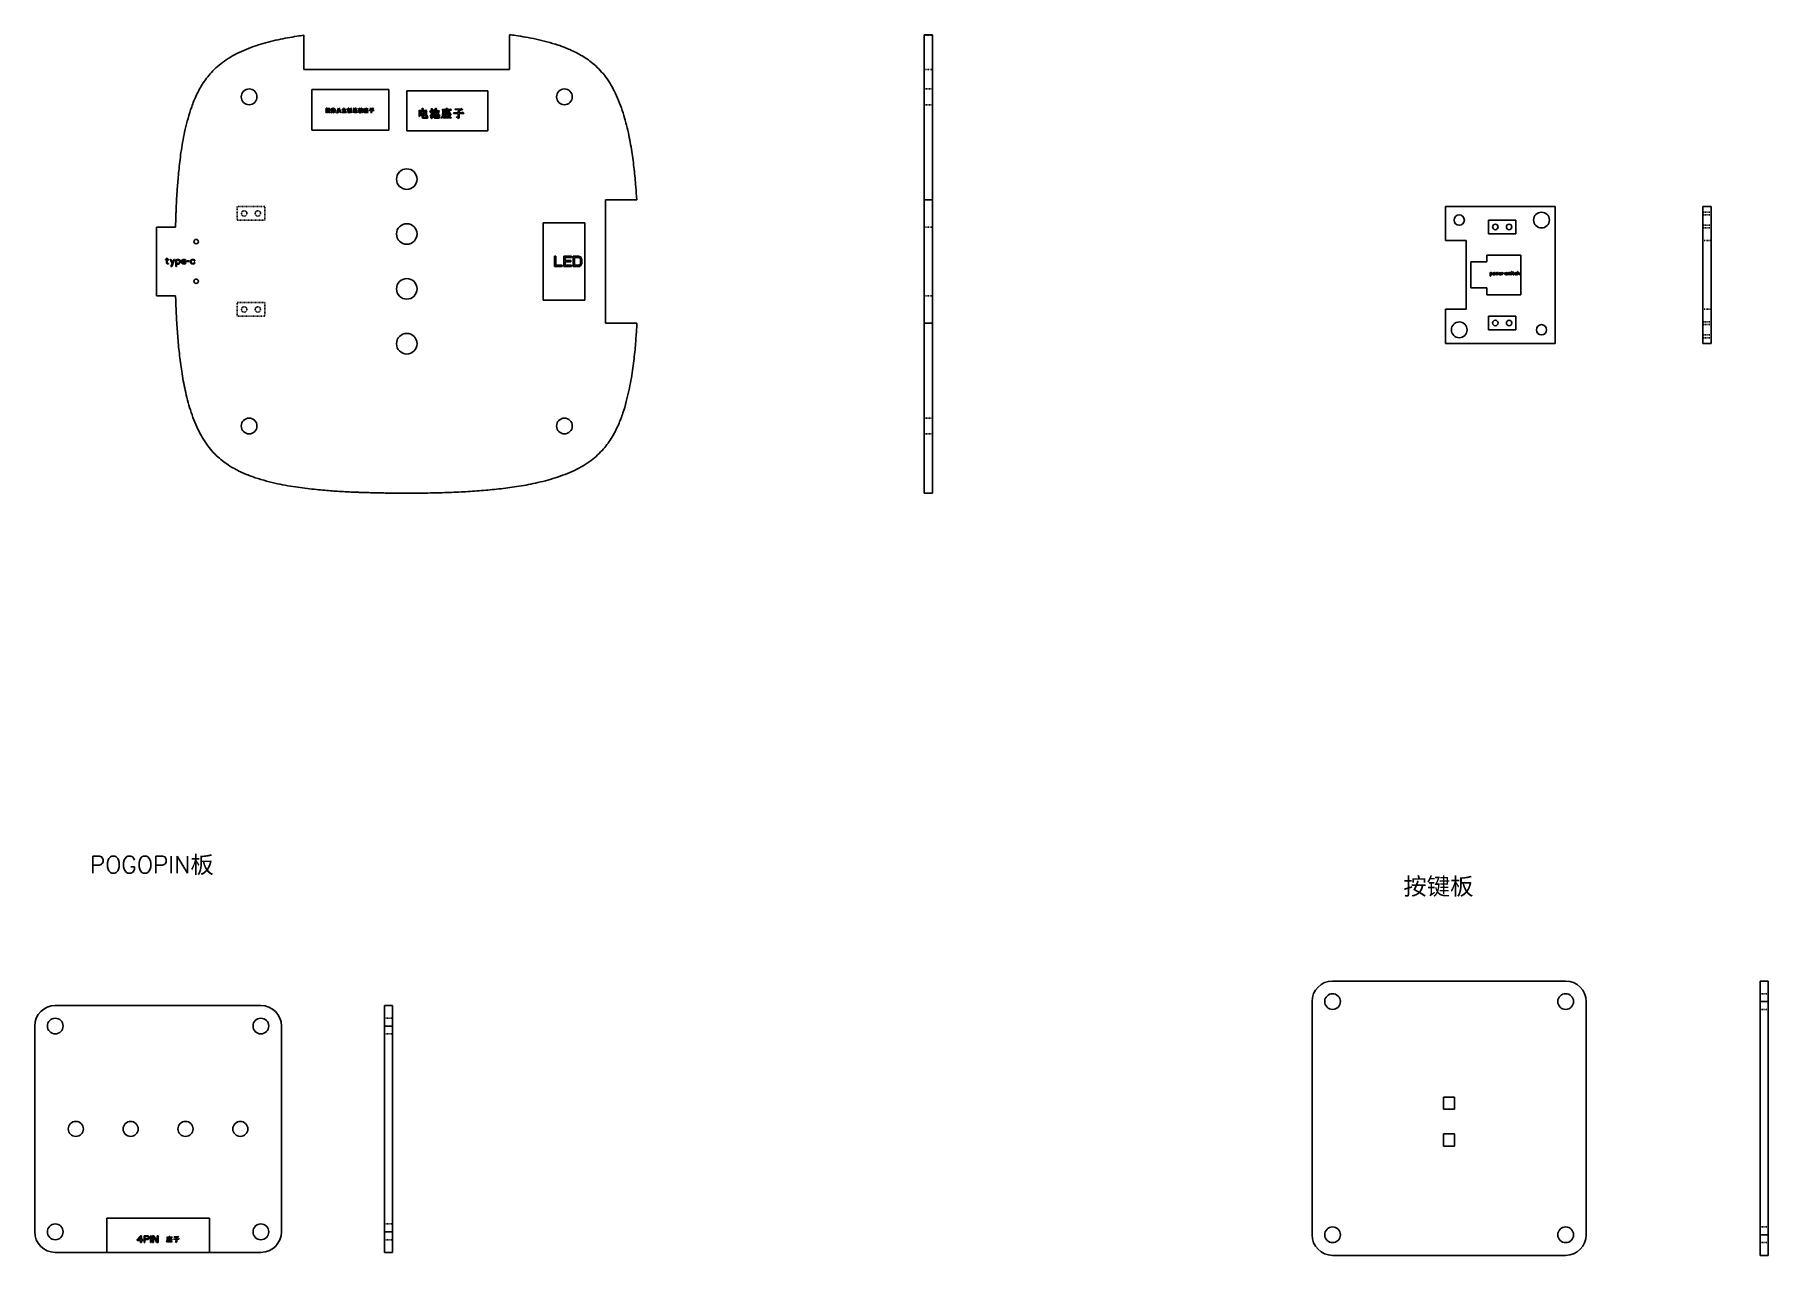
# Model space of a CAD drawing. Header units: millimetres. Extents: x 508 to 760, y -57 to 121.
import ezdxf

# ---------------------------------------------------------------- set-up
doc = ezdxf.new("R2010")
doc.units = ezdxf.units.MM
doc.linetypes.add('HIDDEN', pattern=[0.2, 0.1, -0.1])
doc.layers.add('DEFAULT_2', color=8, linetype='HIDDEN')
doc.styles.get("Standard").update_dxf_attribs({"font": 'txt.shx'})

msp = doc.modelspace()

# ---------------------------------------------------------------- texts
at = {"char_height": 2.5, "width": 20.6582, "attachment_point": 1}
for s, insert in [('POGOPIN{\\fSimSun|b0|i0|c134|p2;板}', (515.56, 1.26)), ('{\\fSimSun|b0|i0|c134|p2;按键板}', (707.2, -1.89))]:
    msp.add_mtext(s, dxfattribs=dict(at, insert=insert))

# ---------------------------------------------------------------- linework, layer by layer
at = {"color": 7, "linetype": 'Continuous'}
for p, q in [((546.8, 120.95), (546.8, 115.97)), ((576.8, 121.03), (576.8, 115.97)), ((637.29, 121.03), (637.29, 54.18)), ((637.29, 121.03), (638.49, 121.03)), ((638.49, 121.03), (638.49, 54.18)), ((546.8, 115.97), (576.8, 115.97)), ((595.35, 96.97), (590.8, 96.97)), ((590.8, 96.97), (590.8, 78.97)), ((637.29, 96.97), (638.49, 96.97)), ((713.35, 96), (713.35, 91)), ((729.35, 96), (713.35, 96)), ((729.35, 76), (729.35, 96)), ((750.9, 76), (750.9, 96)), ((750.9, 96), (752.1, 96)), ((752.1, 76), (752.1, 96)), ((525.3, 92.97), (525.3, 82.97)), ((528.07, 92.97), (525.3, 92.97)), ((713.35, 91), (716.35, 91)), ((716.35, 81), (716.35, 91)), ((525.3, 82.97), (528.08, 82.97)), ((713.35, 81), (713.35, 76)), ((713.35, 81), (716.35, 81)), ((595.38, 78.97), (590.8, 78.97)), ((637.29, 78.97), (638.49, 78.97)), ((713.35, 76), (729.35, 76)), ((750.9, 76), (752.1, 76)), ((637.29, 54.18), (638.49, 54.18)), ((730.87, -16.95), (696.87, -16.95)), ((759.24, -56.95), (759.24, -16.95)), ((759.24, -16.95), (760.44, -16.95)), ((760.44, -56.95), (760.44, -16.95)), ((693.87, -19.95), (693.87, -53.95)), ((733.87, -53.95), (733.87, -19.95)), ((759.24, -19.95), (760.44, -19.95)), ((540.52, -20.52), (510.52, -20.52)), ((558.54, -56.52), (558.54, -20.52)), ((558.54, -20.52), (559.74, -20.52)), ((559.74, -56.52), (559.74, -20.52)), ((507.52, -23.52), (507.52, -53.52)), ((543.52, -53.52), (543.52, -23.52)), ((558.54, -23.52), (559.74, -23.52)), ((558.54, -53.52), (559.74, -53.52)), ((759.24, -53.95), (760.44, -53.95)), ((510.52, -56.52), (518.02, -56.52)), ((533.02, -56.52), (540.52, -56.52)), ((558.54, -56.52), (559.74, -56.52)), ((696.87, -56.95), (730.87, -56.95)), ((759.24, -56.95), (760.44, -56.95))]:
    msp.add_line(p, q, dxfattribs=at)
at = {"color": 4, "linetype": 'Continuous'}
for p, q in [((547.93, 107.1), (547.93, 113.04)), ((547.93, 113.04), (559.17, 113.04)), ((559.17, 113.04), (559.17, 107.1)), ((561.8, 107.01), (561.8, 112.84)), ((561.8, 112.84), (573.62, 112.84)), ((573.62, 112.84), (573.62, 107.01)), ((549.93, 109.94), (550.04, 110)), ((549.97, 109.89), (549.93, 109.94)), ((549.97, 110.14), (549.94, 110.17)), ((549.94, 110.17), (550.04, 110.17)), ((549.96, 109.71), (549.96, 109.72)), ((549.96, 109.72), (550.04, 109.72)), ((550.03, 109.67), (549.96, 109.71)), ((550.04, 110.14), (549.97, 110.14)), ((550.04, 109.95), (549.97, 109.89)), ((550.03, 109.63), (550.03, 109.67)), ((550.08, 109.66), (550.03, 109.63)), ((550.04, 110.17), (550.04, 110.34)), ((550.04, 110.34), (550.12, 110.32)), ((550.04, 110), (550.04, 110.14)), ((550.04, 109.72), (550.04, 109.95)), ((550.11, 109.7), (550.08, 109.66)), ((550.12, 110.31), (550.11, 110.28)), ((550.11, 110.28), (550.11, 110.17)), ((550.11, 110.17), (550.12, 110.17)), ((550.11, 110.14), (550.11, 110.03)), ((550.2, 110.14), (550.11, 110.14)), ((550.11, 110.03), (550.18, 110.06)), ((550.2, 110.05), (550.11, 109.99)), ((550.11, 109.99), (550.11, 109.7)), ((550.11, 109.68), (550.16, 109.72)), ((550.11, 109.67), (550.11, 109.68)), ((550.16, 109.68), (550.11, 109.67)), ((550.12, 110.32), (550.12, 110.31)), ((550.12, 110.17), (550.16, 110.2)), ((550.15, 109.93), (550.13, 109.95)), ((550.13, 109.95), (550.29, 109.95)), ((550.29, 109.93), (550.15, 109.93)), ((550.16, 110.2), (550.21, 110.15)), ((550.16, 109.72), (550.21, 109.77)), ((550.22, 109.72), (550.16, 109.68)), ((550.18, 110.26), (550.17, 110.28)), ((550.17, 110.28), (550.51, 110.28)), ((550.18, 109.89), (550.17, 109.9)), ((550.17, 109.9), (550.18, 109.9)), ((550.25, 110.26), (550.18, 110.26)), ((550.18, 110.06), (550.2, 110.06)), ((550.18, 109.9), (550.26, 109.85)), ((550.23, 109.81), (550.18, 109.89)), ((550.21, 110.15), (550.2, 110.14)), ((550.2, 110.06), (550.2, 110.05)), ((550.21, 110.03), (550.2, 110.05)), ((550.2, 110.05), (550.25, 110.05)), ((550.44, 110.03), (550.21, 110.03)), ((550.21, 109.77), (550.23, 109.81)), ((550.26, 109.77), (550.22, 109.72)), ((550.23, 109.65), (550.25, 109.66)), ((550.25, 109.63), (550.23, 109.65)), ((550.25, 110.05), (550.25, 110.26)), ((550.25, 109.66), (550.34, 109.71)), ((550.34, 109.67), (550.25, 109.63)), ((550.26, 109.85), (550.29, 109.93)), ((550.29, 109.73), (550.26, 109.77)), ((550.29, 109.95), (550.3, 109.98)), ((550.31, 109.71), (550.29, 109.73)), ((550.3, 109.98), (550.31, 109.98)), ((550.32, 109.91), (550.3, 109.81)), ((550.3, 109.81), (550.32, 109.79)), ((550.31, 110.2), (550.31, 110.26)), ((550.31, 110.26), (550.44, 110.26)), ((550.44, 110.2), (550.31, 110.2)), ((550.31, 110.13), (550.31, 110.18)), ((550.31, 110.18), (550.44, 110.18)), ((550.44, 110.13), (550.31, 110.13)), ((550.31, 110.05), (550.31, 110.1)), ((550.31, 110.1), (550.44, 110.1)), ((550.44, 110.05), (550.31, 110.05)), ((550.31, 109.98), (550.35, 109.93)), ((550.32, 109.71), (550.31, 109.71)), ((550.35, 109.93), (550.32, 109.91)), ((550.32, 109.79), (550.34, 109.76)), ((550.34, 109.76), (550.32, 109.72)), ((550.32, 109.72), (550.32, 109.71)), ((550.34, 109.71), (550.41, 109.76)), ((550.4, 109.7), (550.34, 109.67)), ((550.35, 109.93), (550.35, 109.95)), ((550.35, 109.95), (550.5, 109.95)), ((550.39, 109.93), (550.35, 109.93)), ((550.4, 109.87), (550.39, 109.93)), ((550.43, 109.8), (550.4, 109.87)), ((550.45, 109.75), (550.4, 109.7)), ((550.45, 109.82), (550.41, 109.93)), ((550.41, 109.93), (550.5, 109.93)), ((550.41, 109.76), (550.43, 109.8)), ((550.44, 110.26), (550.44, 110.2)), ((550.44, 110.18), (550.44, 110.13)), ((550.44, 110.1), (550.44, 110.05)), ((550.44, 109.96), (550.44, 110.03)), ((550.45, 109.96), (550.44, 109.96)), ((550.5, 109.98), (550.45, 109.96)), ((550.5, 109.93), (550.45, 109.82)), ((550.55, 109.66), (550.45, 109.75)), ((550.55, 109.91), (550.49, 109.79)), ((550.49, 109.79), (550.53, 109.75)), ((550.5, 110.26), (550.5, 110.05)), ((550.59, 110.26), (550.5, 110.26)), ((550.5, 110.05), (550.54, 110.05)), ((550.5, 110.03), (550.5, 109.98)), ((550.63, 110.03), (550.5, 110.03)), ((550.5, 109.95), (550.53, 109.98)), ((550.51, 110.28), (550.54, 110.32)), ((550.53, 109.98), (550.58, 109.93)), ((550.53, 109.75), (550.55, 109.73)), ((550.54, 110.32), (550.55, 110.32)), ((550.54, 110.05), (550.57, 110.09)), ((550.55, 110.32), (550.6, 110.27)), ((550.58, 109.93), (550.55, 109.91)), ((550.55, 109.73), (550.62, 109.71)), ((550.57, 109.67), (550.55, 109.66)), ((550.57, 110.09), (550.63, 110.03)), ((550.62, 109.7), (550.57, 109.67)), ((550.6, 110.27), (550.59, 110.26)), ((550.62, 109.71), (550.62, 109.7)), ((550.72, 109.95), (550.78, 110.08)), ((550.77, 109.99), (550.72, 109.94)), ((550.72, 109.94), (550.72, 109.95)), ((550.82, 110.05), (550.77, 109.99)), ((550.78, 110.08), (550.83, 110.2)), ((550.82, 109.63), (550.82, 110.05)), ((550.83, 109.62), (550.82, 109.63)), ((550.83, 110.2), (550.87, 110.33)), ((550.88, 109.65), (550.83, 109.62)), ((550.87, 110.33), (550.95, 110.29)), ((550.92, 110.24), (550.87, 110.13)), ((550.87, 110.13), (550.9, 110.12)), ((550.9, 110.1), (550.88, 110.08)), ((550.88, 110.08), (550.88, 109.65)), ((550.9, 110.12), (550.9, 110.1)), ((550.91, 110.13), (551, 110.2)), ((550.97, 110.14), (550.91, 110.12)), ((550.91, 110.12), (550.91, 110.13)), ((550.91, 109.9), (550.98, 109.93)), ((550.91, 109.89), (550.91, 109.9)), ((550.92, 109.87), (550.91, 109.89)), ((550.91, 109.8), (550.92, 109.81)), ((550.92, 109.79), (550.91, 109.8)), ((550.91, 109.71), (551, 109.76)), ((550.98, 109.71), (550.91, 109.68)), ((550.91, 109.68), (550.91, 109.71)), ((550.95, 110.28), (550.92, 110.24)), ((550.96, 109.89), (550.92, 109.87)), ((550.92, 109.81), (551.01, 109.86)), ((551.01, 109.81), (550.92, 109.79)), ((550.95, 110.29), (550.95, 110.28)), ((551.02, 109.91), (550.96, 109.89)), ((550.97, 109.98), (550.97, 110.14)), ((550.98, 109.98), (550.97, 109.98)), ((551.02, 109.99), (550.98, 109.98)), ((550.98, 109.93), (551.05, 109.98)), ((551.09, 109.76), (550.98, 109.71)), ((551, 110.2), (551.06, 110.28)), ((551, 109.76), (551.07, 109.81)), ((551.01, 110.17), (551.07, 110.23)), ((551.02, 110.15), (551.01, 110.17)), ((551.01, 109.86), (551.09, 109.91)), ((551.07, 109.85), (551.01, 109.81)), ((551.15, 110.15), (551.02, 110.15)), ((551.02, 110.05), (551.02, 110.13)), ((551.02, 110.13), (551.12, 110.13)), ((551.11, 110.05), (551.02, 110.05)), ((551.02, 110.03), (551.02, 109.99)), ((551.09, 110.03), (551.02, 110.03)), ((551.1, 109.96), (551.02, 109.91)), ((551.03, 109.7), (551.03, 109.71)), ((551.03, 109.71), (551.14, 109.71)), ((551.09, 109.67), (551.03, 109.7)), ((551.05, 109.98), (551.09, 110.03)), ((551.06, 110.28), (551.09, 110.34)), ((551.07, 110.23), (551.21, 110.23)), ((551.14, 109.91), (551.07, 109.85)), ((551.07, 109.81), (551.15, 109.89)), ((551.09, 110.34), (551.15, 110.31)), ((551.09, 109.91), (551.11, 109.94)), ((551.16, 109.82), (551.09, 109.76)), ((551.11, 109.65), (551.09, 109.67)), ((551.11, 109.94), (551.1, 109.96)), ((551.12, 110.28), (551.11, 110.26)), ((551.11, 110.26), (551.23, 110.26)), ((551.12, 110.13), (551.11, 110.05)), ((551.12, 109.62), (551.11, 109.65)), ((551.15, 110.31), (551.12, 110.28)), ((551.15, 110.03), (551.12, 109.99)), ((551.12, 109.99), (551.17, 109.94)), ((551.19, 109.66), (551.12, 109.62)), ((551.15, 109.89), (551.14, 109.91)), ((551.14, 109.71), (551.15, 109.72)), ((551.17, 110.19), (551.15, 110.15)), ((551.3, 110.03), (551.15, 110.03)), ((551.15, 109.72), (551.16, 109.82)), ((551.16, 110.05), (551.19, 110.13)), ((551.3, 110.05), (551.16, 110.05)), ((551.21, 110.23), (551.17, 110.19)), ((551.17, 109.94), (551.2, 109.93)), ((551.24, 110.19), (551.19, 110.15)), ((551.19, 110.15), (551.29, 110.15)), ((551.19, 110.13), (551.3, 110.13)), ((551.21, 109.72), (551.19, 109.66)), ((551.2, 109.93), (551.3, 110)), ((551.2, 109.9), (551.23, 109.81)), ((551.23, 109.9), (551.2, 109.9)), ((551.23, 109.81), (551.21, 109.72)), ((551.23, 110.26), (551.25, 110.29)), ((551.24, 109.84), (551.23, 109.9)), ((551.3, 110.23), (551.24, 110.19)), ((551.28, 109.77), (551.24, 109.84)), ((551.25, 110.29), (551.25, 110.28)), ((551.25, 110.28), (551.31, 110.23)), ((551.31, 109.93), (551.25, 109.91)), ((551.25, 109.91), (551.3, 109.84)), ((551.37, 109.7), (551.28, 109.77)), ((551.29, 110.15), (551.31, 110.19)), ((551.31, 110.23), (551.3, 110.23)), ((551.3, 110.13), (551.3, 110.05)), ((551.3, 110.01), (551.3, 110.03)), ((551.35, 110.03), (551.3, 110.01)), ((551.3, 110), (551.35, 109.96)), ((551.3, 109.84), (551.34, 109.8)), ((551.31, 110.19), (551.37, 110.15)), ((551.35, 109.95), (551.31, 109.93)), ((551.34, 109.8), (551.42, 109.76)), ((551.38, 110.15), (551.35, 110.13)), ((551.35, 110.13), (551.35, 110.03)), ((551.35, 109.96), (551.35, 109.95)), ((551.37, 110.15), (551.38, 110.15)), ((551.4, 109.73), (551.37, 109.7)), ((551.43, 109.73), (551.4, 109.73)), ((551.42, 109.76), (551.43, 109.73)), ((551.56, 109.65), (551.57, 109.66)), ((551.57, 109.63), (551.56, 109.65)), ((551.59, 109.91), (551.57, 109.94)), ((551.57, 109.94), (551.9, 109.94)), ((551.57, 109.66), (551.68, 109.71)), ((551.64, 109.65), (551.57, 109.63)), ((551.89, 109.91), (551.59, 109.91)), ((551.64, 110.13), (551.66, 110.14)), ((551.76, 110.01), (551.64, 110.13)), ((551.75, 109.68), (551.64, 109.65)), ((551.66, 110.14), (551.77, 110.09)), ((551.68, 109.71), (551.78, 109.77)), ((551.71, 110.28), (551.71, 110.29)), ((551.71, 110.29), (551.72, 110.29)), ((551.72, 110.27), (551.71, 110.28)), ((551.72, 110.29), (551.83, 110.24)), ((551.76, 110.22), (551.72, 110.27)), ((551.85, 109.75), (551.75, 109.68)), ((551.8, 110.15), (551.76, 110.22)), ((551.77, 109.98), (551.76, 110.01)), ((551.77, 110.09), (551.81, 110.08)), ((551.78, 109.96), (551.77, 109.98)), ((551.81, 109.98), (551.78, 109.96)), ((551.78, 109.77), (551.85, 109.84)), ((551.81, 110.13), (551.8, 110.15)), ((551.82, 110.12), (551.81, 110.13)), ((551.81, 110.08), (551.82, 110.05)), ((551.82, 110.01), (551.81, 109.98)), ((551.85, 110.12), (551.82, 110.12)), ((551.82, 110.05), (551.82, 110.01)), ((551.83, 110.24), (551.86, 110.19)), ((551.86, 110.15), (551.85, 110.12)), ((551.85, 109.84), (551.89, 109.91)), ((551.92, 109.84), (551.85, 109.75)), ((551.86, 110.19), (551.86, 110.15)), ((551.9, 109.94), (551.92, 110.06)), ((551.92, 110.06), (551.94, 110.34)), ((552, 109.79), (551.92, 109.84)), ((551.94, 110.34), (552.04, 110.29)), ((551.96, 109.91), (551.94, 109.87)), ((551.94, 109.87), (552.05, 109.81)), ((552.03, 110.26), (551.96, 109.94)), ((551.96, 109.94), (552.11, 109.94)), ((552.23, 109.91), (551.96, 109.91)), ((552.08, 109.7), (552, 109.79)), ((552.04, 110.28), (552.03, 110.26)), ((552.04, 110.29), (552.04, 110.28)), ((552.05, 109.81), (552.14, 109.76)), ((552.11, 109.62), (552.08, 109.7)), ((552.11, 109.94), (552.15, 110)), ((552.15, 109.62), (552.11, 109.62)), ((552.14, 109.76), (552.17, 109.71)), ((552.15, 110), (552.17, 110)), ((552.18, 109.66), (552.15, 109.62)), ((552.17, 110), (552.24, 109.93)), ((552.17, 109.71), (552.18, 109.66)), ((552.24, 109.93), (552.23, 109.91)), ((552.34, 109.67), (552.33, 109.71)), ((552.33, 109.71), (552.62, 109.71)), ((552.99, 109.67), (552.34, 109.67)), ((552.38, 110.13), (552.37, 110.15)), ((552.37, 110.15), (552.85, 110.15)), ((552.62, 110.13), (552.38, 110.13)), ((552.41, 109.91), (552.41, 109.94)), ((552.41, 109.94), (552.62, 109.94)), ((552.62, 109.91), (552.41, 109.91)), ((552.58, 110.32), (552.6, 110.33)), ((552.62, 110.24), (552.58, 110.32)), ((552.6, 110.33), (552.66, 110.29)), ((552.63, 110.2), (552.62, 110.24)), ((552.62, 109.94), (552.62, 110.13)), ((552.62, 109.71), (552.62, 109.91)), ((552.65, 110.18), (552.63, 110.2)), ((552.66, 110.17), (552.65, 110.18)), ((552.66, 110.29), (552.7, 110.27)), ((552.69, 110.18), (552.66, 110.17)), ((552.71, 110.2), (552.69, 110.18)), ((552.7, 110.27), (552.71, 110.26)), ((552.7, 110.13), (552.7, 109.94)), ((552.97, 110.13), (552.7, 110.13)), ((552.7, 109.94), (552.83, 109.94)), ((552.7, 109.91), (552.7, 109.71)), ((552.91, 109.91), (552.7, 109.91)), ((552.7, 109.71), (552.89, 109.71)), ((552.71, 110.26), (552.71, 110.2)), ((552.83, 109.94), (552.86, 109.99)), ((552.85, 110.15), (552.9, 110.2)), ((552.86, 109.99), (552.88, 109.99)), ((552.88, 109.99), (552.93, 109.93)), ((552.89, 109.71), (552.93, 109.76)), ((552.9, 110.2), (552.91, 110.2)), ((552.91, 110.2), (552.98, 110.14)), ((552.93, 109.93), (552.91, 109.91)), ((552.93, 109.76), (552.94, 109.76)), ((552.94, 109.76), (553, 109.68)), ((552.98, 110.14), (552.97, 110.13)), ((553, 109.68), (552.99, 109.67)), ((553.13, 110.13), (553.12, 110.15)), ((553.12, 110.15), (553.24, 110.15)), ((553.12, 109.81), (553.18, 109.93)), ((553.13, 109.81), (553.12, 109.81)), ((553.24, 110.13), (553.13, 110.13)), ((553.21, 109.9), (553.13, 109.81)), ((553.18, 109.93), (553.22, 110.03)), ((553.24, 109.98), (553.21, 109.9)), ((553.22, 110.03), (553.24, 110.13)), ((553.24, 110.15), (553.24, 110.34)), ((553.24, 110.34), (553.33, 110.31)), ((553.24, 109.63), (553.24, 109.98)), ((553.26, 109.62), (553.24, 109.63)), ((553.31, 109.65), (553.26, 109.62)), ((553.33, 110.31), (553.31, 110.27)), ((553.31, 110.27), (553.31, 110.15)), ((553.31, 110.15), (553.35, 110.15)), ((553.31, 110.13), (553.31, 110.04)), ((553.42, 110.13), (553.31, 110.13)), ((553.31, 110.04), (553.36, 110.03)), ((553.31, 110.01), (553.31, 109.65)), ((553.35, 109.98), (553.31, 110.01)), ((553.32, 109.67), (553.38, 109.76)), ((553.32, 109.66), (553.32, 109.67)), ((553.33, 109.65), (553.32, 109.66)), ((553.37, 109.68), (553.33, 109.65)), ((553.35, 110.15), (553.37, 110.19)), ((553.36, 109.94), (553.35, 109.98)), ((553.36, 110.03), (553.4, 110)), ((553.37, 109.91), (553.36, 109.94)), ((553.36, 109.65), (553.37, 109.66)), ((553.37, 109.65), (553.36, 109.65)), ((553.37, 110.19), (553.38, 110.19)), ((553.38, 109.91), (553.37, 109.91)), ((553.43, 109.76), (553.37, 109.68)), ((553.37, 109.66), (553.46, 109.71)), ((553.43, 109.66), (553.37, 109.65)), ((553.38, 110.19), (553.42, 110.14)), ((553.41, 109.93), (553.38, 109.91)), ((553.38, 109.76), (553.42, 109.84)), ((553.4, 110), (553.42, 109.95)), ((553.42, 109.95), (553.41, 109.93)), ((553.42, 110.14), (553.42, 110.13)), ((553.42, 109.84), (553.43, 109.94)), ((553.43, 109.94), (553.43, 110.28)), ((553.43, 110.28), (553.5, 110.24)), ((553.49, 109.89), (553.43, 109.76)), ((553.52, 109.68), (553.43, 109.66)), ((553.46, 109.71), (553.52, 109.75)), ((553.5, 110.05), (553.49, 109.89)), ((553.5, 110.24), (553.73, 110.32)), ((553.78, 110.26), (553.5, 110.22)), ((553.5, 110.22), (553.5, 110.09)), ((553.5, 110.09), (553.68, 110.09)), ((553.52, 110.05), (553.5, 110.05)), ((553.54, 109.94), (553.52, 110.05)), ((553.52, 109.75), (553.57, 109.81)), ((553.63, 109.76), (553.52, 109.68)), ((553.55, 109.87), (553.54, 109.94)), ((553.55, 110), (553.55, 110.05)), ((553.55, 110.05), (553.66, 110.05)), ((553.59, 109.91), (553.55, 110)), ((553.57, 109.81), (553.55, 109.87)), ((553.61, 109.86), (553.59, 109.91)), ((553.64, 109.91), (553.61, 109.86)), ((553.75, 109.65), (553.63, 109.76)), ((553.65, 109.96), (553.64, 109.91)), ((553.66, 110.05), (553.65, 109.96)), ((553.69, 109.87), (553.65, 109.81)), ((553.65, 109.81), (553.7, 109.77)), ((553.68, 110.09), (553.7, 110.13)), ((553.71, 109.94), (553.69, 109.87)), ((553.7, 110.13), (553.71, 110.13)), ((553.7, 109.77), (553.75, 109.75)), ((553.71, 110.13), (553.77, 110.06)), ((553.74, 110.04), (553.71, 109.94)), ((553.73, 110.32), (553.74, 110.32)), ((553.74, 110.32), (553.78, 110.27)), ((553.77, 110.06), (553.74, 110.04)), ((553.75, 109.75), (553.82, 109.72)), ((553.77, 109.67), (553.75, 109.65)), ((553.79, 109.7), (553.77, 109.67)), ((553.78, 110.27), (553.78, 110.26)), ((553.82, 109.71), (553.79, 109.7)), ((553.82, 109.72), (553.82, 109.71)), ((553.93, 110.01), (553.92, 110.04)), ((553.92, 110.04), (554.02, 110.04)), ((553.92, 109.73), (554.02, 109.79)), ((553.96, 109.66), (553.92, 109.73)), ((554.02, 110.01), (553.93, 110.01)), ((554.04, 109.75), (553.96, 109.66)), ((553.97, 110.28), (553.97, 110.29)), ((553.97, 110.29), (553.99, 110.29)), ((554.01, 110.24), (553.97, 110.28)), ((553.99, 110.29), (554.06, 110.26)), ((554.01, 110.17), (554.01, 110.24)), ((554.02, 110.15), (554.01, 110.17)), ((554.06, 110.15), (554.02, 110.15)), ((554.02, 110.04), (554.04, 110.08)), ((554.02, 109.79), (554.02, 110.01)), ((554.04, 110.08), (554.06, 110.08)), ((554.06, 109.75), (554.04, 109.75)), ((554.06, 110.26), (554.08, 110.23)), ((554.08, 110.18), (554.06, 110.15)), ((554.06, 110.08), (554.11, 110.03)), ((554.1, 109.73), (554.06, 109.75)), ((554.08, 110.23), (554.1, 110.2)), ((554.1, 110.2), (554.08, 110.18)), ((554.11, 110.03), (554.08, 110)), ((554.08, 110), (554.08, 109.8)), ((554.08, 109.8), (554.12, 109.76)), ((554.16, 109.68), (554.1, 109.73)), ((554.12, 109.89), (554.11, 109.91)), ((554.11, 109.91), (554.31, 109.91)), ((554.13, 110.18), (554.12, 110.22)), ((554.12, 110.22), (554.25, 110.22)), ((554.31, 109.89), (554.12, 109.89)), ((554.12, 109.76), (554.17, 109.73)), ((554.22, 110.18), (554.13, 110.18)), ((554.13, 110.03), (554.16, 110.04)), ((554.17, 109.98), (554.13, 110.03)), ((554.16, 110.04), (554.22, 110.18)), ((554.22, 109.66), (554.16, 109.68)), ((554.21, 110.01), (554.17, 109.98)), ((554.17, 109.73), (554.22, 109.72)), ((554.31, 110.01), (554.21, 110.01)), ((554.3, 110.18), (554.22, 110.04)), ((554.22, 110.04), (554.31, 110.04)), ((554.22, 109.72), (554.49, 109.72)), ((554.55, 109.66), (554.22, 109.66)), ((554.25, 110.22), (554.29, 110.36)), ((554.29, 110.36), (554.37, 110.31)), ((554.58, 110.18), (554.3, 110.18)), ((554.31, 110.04), (554.31, 110.14)), ((554.31, 110.14), (554.4, 110.12)), ((554.31, 109.91), (554.31, 110.01)), ((554.31, 109.73), (554.31, 109.89)), ((554.32, 109.72), (554.31, 109.73)), ((554.35, 110.27), (554.32, 110.22)), ((554.32, 110.22), (554.46, 110.22)), ((554.37, 109.75), (554.32, 109.72)), ((554.37, 110.29), (554.35, 110.27)), ((554.37, 110.31), (554.37, 110.29)), ((554.4, 110.1), (554.37, 110.08)), ((554.37, 110.08), (554.37, 110.04)), ((554.37, 110.04), (554.44, 110.04)), ((554.37, 110.01), (554.37, 109.91)), ((554.53, 110.01), (554.37, 110.01)), ((554.37, 109.91), (554.48, 109.91)), ((554.37, 109.89), (554.37, 109.75)), ((554.59, 109.89), (554.37, 109.89)), ((554.4, 110.12), (554.4, 110.1)), ((554.44, 110.04), (554.48, 110.08)), ((554.46, 110.22), (554.51, 110.26)), ((554.48, 110.08), (554.49, 110.08)), ((554.48, 109.91), (554.51, 109.96)), ((554.49, 110.08), (554.54, 110.03)), ((554.49, 109.72), (554.59, 109.75)), ((554.51, 110.26), (554.53, 110.26)), ((554.51, 109.96), (554.53, 109.95)), ((554.53, 110.26), (554.58, 110.19)), ((554.54, 110.03), (554.53, 110.01)), ((554.53, 109.95), (554.59, 109.9)), ((554.58, 109.71), (554.55, 109.68)), ((554.55, 109.68), (554.55, 109.66)), ((554.58, 110.19), (554.58, 110.18)), ((554.62, 109.73), (554.58, 109.71)), ((554.59, 109.9), (554.59, 109.89)), ((554.59, 109.75), (554.62, 109.73)), ((554.72, 109.95), (554.84, 109.98)), ((554.74, 109.89), (554.72, 109.95)), ((554.73, 110.12), (554.73, 110.14)), ((554.73, 110.14), (554.84, 110.14)), ((554.84, 110.12), (554.73, 110.12)), ((554.84, 109.93), (554.74, 109.89)), ((554.76, 109.71), (554.77, 109.72)), ((554.79, 109.68), (554.76, 109.71)), ((554.77, 109.72), (554.83, 109.71)), ((554.82, 109.66), (554.79, 109.68)), ((554.83, 109.63), (554.82, 109.66)), ((554.83, 109.71), (554.84, 109.72)), ((554.88, 109.66), (554.83, 109.63)), ((554.84, 110.14), (554.84, 110.33)), ((554.84, 110.33), (554.92, 110.31)), ((554.84, 109.98), (554.84, 110.12)), ((554.84, 109.72), (554.84, 109.93)), ((554.91, 109.71), (554.88, 109.66)), ((554.92, 110.29), (554.91, 110.27)), ((554.91, 110.27), (554.91, 110.14)), ((554.91, 110.14), (554.93, 110.14)), ((554.91, 110.12), (554.91, 109.99)), ((555.02, 110.12), (554.91, 110.12)), ((554.91, 109.99), (554.98, 110.01)), ((555, 110), (554.91, 109.95)), ((554.91, 109.95), (554.91, 109.71)), ((554.92, 109.65), (554.91, 109.66)), ((554.91, 109.66), (554.92, 109.66)), ((554.92, 110.31), (554.92, 110.29)), ((554.92, 109.66), (555.11, 109.72)), ((554.92, 109.63), (554.92, 109.65)), ((555.02, 109.65), (554.92, 109.63)), ((554.93, 110.14), (554.96, 110.19)), ((554.93, 109.87), (554.93, 109.91)), ((554.93, 109.91), (555.07, 109.91)), ((555.06, 109.87), (554.93, 109.87)), ((554.95, 110.03), (554.95, 110.05)), ((554.95, 110.05), (555.19, 110.05)), ((555.11, 110.03), (554.95, 110.03)), ((554.96, 110.19), (555.02, 110.13)), ((554.98, 110.01), (555, 110)), ((555.01, 110.19), (555, 110.22)), ((555, 110.22), (555.29, 110.22)), ((555.24, 110.19), (555.01, 110.19)), ((555.02, 110.13), (555.02, 110.12)), ((555.02, 109.8), (555.06, 109.87)), ((555.14, 109.76), (555.02, 109.8)), ((555.12, 109.68), (555.02, 109.65)), ((555.03, 110.17), (555.05, 110.18)), ((555.07, 110.12), (555.03, 110.17)), ((555.05, 110.18), (555.06, 110.18)), ((555.06, 110.18), (555.12, 110.14)), ((555.07, 110.06), (555.07, 110.12)), ((555.09, 110.05), (555.07, 110.06)), ((555.07, 109.91), (555.11, 110.03)), ((555.09, 109.81), (555.12, 109.87)), ((555.17, 109.79), (555.09, 109.81)), ((555.11, 109.72), (555.14, 109.76)), ((555.12, 110.32), (555.12, 110.33)), ((555.12, 110.33), (555.19, 110.31)), ((555.15, 110.24), (555.12, 110.32)), ((555.12, 110.14), (555.12, 110.12)), ((555.12, 110.12), (555.14, 110.09)), ((555.14, 110.09), (555.12, 110.05)), ((555.12, 109.87), (555.23, 109.87)), ((555.2, 109.73), (555.12, 109.68)), ((555.16, 109.98), (555.14, 109.91)), ((555.14, 109.91), (555.31, 109.91)), ((555.17, 110.23), (555.15, 110.24)), ((555.15, 110.03), (555.19, 110)), ((555.42, 110.03), (555.15, 110.03)), ((555.19, 109.99), (555.16, 109.98)), ((555.2, 110.23), (555.17, 110.23)), ((555.23, 109.87), (555.17, 109.79)), ((555.19, 110.31), (555.21, 110.29)), ((555.19, 110.05), (555.24, 110.19)), ((555.19, 110), (555.19, 109.99)), ((555.23, 110.24), (555.2, 110.23)), ((555.23, 109.72), (555.2, 109.73)), ((555.21, 110.29), (555.23, 110.27)), ((555.23, 110.27), (555.23, 110.24)), ((555.28, 110.12), (555.23, 110.05)), ((555.23, 110.05), (555.31, 110.05)), ((555.31, 109.66), (555.23, 109.72)), ((555.29, 109.87), (555.24, 109.77)), ((555.24, 109.77), (555.34, 109.72)), ((555.25, 110.19), (555.31, 110.15)), ((555.38, 110.19), (555.25, 110.19)), ((555.31, 110.14), (555.28, 110.12)), ((555.29, 110.22), (555.33, 110.26)), ((555.4, 109.87), (555.29, 109.87)), ((555.31, 110.15), (555.31, 110.14)), ((555.31, 110.05), (555.34, 110.09)), ((555.31, 109.91), (555.34, 109.95)), ((555.34, 109.63), (555.31, 109.66)), ((555.33, 110.26), (555.39, 110.2)), ((555.34, 110.09), (555.35, 110.09)), ((555.34, 109.95), (555.35, 109.95)), ((555.34, 109.72), (555.37, 109.7)), ((555.37, 109.66), (555.34, 109.63)), ((555.35, 110.09), (555.42, 110.03)), ((555.35, 109.95), (555.42, 109.89)), ((555.37, 109.7), (555.37, 109.66)), ((555.39, 110.2), (555.38, 110.19)), ((555.42, 109.89), (555.4, 109.87)), ((555.52, 109.65), (555.57, 109.76)), ((555.52, 109.63), (555.52, 109.65)), ((555.53, 109.63), (555.52, 109.63)), ((555.58, 109.7), (555.53, 109.63)), ((555.57, 109.76), (555.59, 109.86)), ((555.62, 109.77), (555.58, 109.7)), ((555.61, 110.12), (555.59, 110.27)), ((555.59, 110.27), (555.66, 110.23)), ((555.59, 109.86), (555.61, 110.12)), ((555.63, 109.67), (555.61, 109.71)), ((555.61, 109.71), (555.87, 109.71)), ((555.64, 109.87), (555.62, 109.77)), ((556.19, 109.67), (555.63, 109.67)), ((555.66, 109.99), (555.64, 109.87)), ((555.66, 110.23), (555.87, 110.23)), ((555.66, 110.2), (555.66, 109.99)), ((556.18, 110.2), (555.66, 110.2)), ((555.66, 109.87), (555.7, 109.96)), ((555.72, 109.93), (555.66, 109.86)), ((555.66, 109.86), (555.66, 109.87)), ((555.7, 109.96), (555.73, 110.06)), ((555.71, 109.82), (555.71, 109.85)), ((555.71, 109.85), (555.87, 109.85)), ((555.87, 109.82), (555.71, 109.82)), ((555.76, 110), (555.72, 109.93)), ((555.73, 110.06), (555.75, 110.15)), ((555.75, 110.15), (555.81, 110.12)), ((555.8, 109.94), (555.76, 110)), ((555.8, 110.08), (555.77, 110.03)), ((555.77, 110.03), (555.82, 109.99)), ((555.82, 110.1), (555.8, 110.08)), ((555.82, 109.9), (555.8, 109.94)), ((555.81, 110.12), (555.82, 110.1)), ((555.83, 110.32), (555.82, 110.33)), ((555.82, 110.33), (555.89, 110.32)), ((555.82, 109.99), (555.85, 109.96)), ((555.83, 109.89), (555.82, 109.9)), ((555.86, 110.28), (555.83, 110.32)), ((555.85, 109.9), (555.83, 109.89)), ((555.85, 109.96), (555.86, 109.94)), ((555.86, 109.94), (555.85, 109.9)), ((555.87, 110.24), (555.86, 110.28)), ((555.87, 110.23), (555.87, 110.24)), ((555.87, 109.85), (555.87, 110.19)), ((555.87, 110.19), (555.95, 110.17)), ((555.87, 109.71), (555.87, 109.82)), ((555.89, 110.32), (555.92, 110.31)), ((555.92, 110.31), (555.92, 110.23)), ((555.92, 110.23), (556.08, 110.23)), ((555.95, 110.15), (555.92, 110.14)), ((555.92, 110.14), (555.92, 109.85)), ((555.92, 109.87), (555.97, 109.96)), ((555.94, 109.86), (555.92, 109.87)), ((555.92, 109.85), (556.03, 109.85)), ((555.92, 109.82), (555.92, 109.71)), ((556.13, 109.82), (555.92, 109.82)), ((555.92, 109.71), (556.08, 109.71)), ((556, 109.93), (555.94, 109.86)), ((555.95, 110.17), (555.95, 110.15)), ((555.97, 109.96), (556, 110.06)), ((556, 110.06), (556.03, 110.14)), ((556.04, 110), (556, 109.93)), ((556.03, 110.14), (556.09, 110.12)), ((556.03, 109.85), (556.06, 109.9)), ((556.08, 110.1), (556.04, 110.03)), ((556.04, 110.03), (556.14, 109.98)), ((556.05, 109.98), (556.04, 110)), ((556.1, 109.94), (556.05, 109.98)), ((556.06, 109.9), (556.13, 109.84)), ((556.08, 110.23), (556.13, 110.28)), ((556.09, 110.12), (556.08, 110.1)), ((556.08, 109.71), (556.13, 109.75)), ((556.13, 109.9), (556.1, 109.94)), ((556.13, 110.28), (556.19, 110.22)), ((556.14, 109.89), (556.13, 109.9)), ((556.13, 109.84), (556.13, 109.82)), ((556.13, 109.75), (556.14, 109.75)), ((556.14, 109.98), (556.17, 109.95)), ((556.15, 109.89), (556.14, 109.89)), ((556.14, 109.75), (556.19, 109.68)), ((556.17, 109.91), (556.15, 109.89)), ((556.17, 109.95), (556.17, 109.91)), ((556.19, 110.22), (556.18, 110.2)), ((556.19, 109.68), (556.19, 109.67)), ((556.36, 109.98), (556.34, 110.01)), ((556.34, 110.01), (556.66, 110.01)), ((556.66, 109.98), (556.36, 109.98)), ((556.44, 110.24), (556.43, 110.27)), ((556.43, 110.27), (556.84, 110.27)), ((556.8, 110.24), (556.44, 110.24)), ((556.53, 109.71), (556.53, 109.73)), ((556.53, 109.73), (556.63, 109.72)), ((556.61, 109.7), (556.53, 109.71)), ((556.62, 109.67), (556.61, 109.7)), ((556.63, 109.63), (556.62, 109.67)), ((556.63, 109.72), (556.66, 109.75)), ((556.7, 109.66), (556.63, 109.63)), ((556.66, 110.01), (556.66, 110.14)), ((556.66, 110.14), (556.69, 110.13)), ((556.66, 109.75), (556.66, 109.98)), ((556.69, 110.13), (556.8, 110.24)), ((556.72, 109.7), (556.7, 109.66)), ((556.85, 110.22), (556.72, 110.13)), ((556.72, 110.13), (556.74, 110.1)), ((556.74, 110.1), (556.72, 110.08)), ((556.72, 110.08), (556.72, 110.01)), ((556.72, 110.01), (556.91, 110.01)), ((556.72, 109.98), (556.72, 109.7)), ((557.03, 109.98), (556.72, 109.98)), ((556.84, 110.27), (556.86, 110.31)), ((556.94, 110.22), (556.85, 110.22)), ((556.86, 110.31), (556.88, 110.31)), ((556.88, 110.31), (556.94, 110.23)), ((556.91, 110.01), (556.95, 110.06)), ((556.94, 110.23), (556.94, 110.22)), ((556.95, 110.06), (556.97, 110.06)), ((556.97, 110.06), (557.03, 109.99)), ((557.03, 109.99), (557.03, 109.98)), ((563.61, 109.11), (563.61, 110.04)), ((563.61, 110.04), (563.75, 109.99)), ((563.75, 109.2), (563.61, 109.11)), ((563.75, 109.99), (564.05, 109.99)), ((563.75, 109.66), (563.75, 109.91)), ((563.75, 109.91), (564.05, 109.91)), ((564.05, 109.66), (563.75, 109.66)), ((563.75, 109.36), (563.75, 109.61)), ((563.75, 109.61), (564.05, 109.61)), ((564.05, 109.36), (563.75, 109.36)), ((563.75, 109.28), (563.75, 109.2)), ((564.05, 109.28), (563.75, 109.28)), ((564.05, 109.99), (564.05, 110.34)), ((564.05, 110.34), (564.24, 110.23)), ((564.05, 109.91), (564.05, 109.66)), ((564.05, 109.61), (564.05, 109.36)), ((564.05, 108.98), (564.05, 109.28)), ((564.08, 108.9), (564.05, 108.98)), ((564.1, 108.87), (564.08, 108.9)), ((564.18, 108.84), (564.1, 108.87)), ((564.24, 110.21), (564.18, 110.15)), ((564.18, 110.15), (564.18, 109.99)), ((564.18, 109.99), (564.54, 109.99)), ((564.18, 109.66), (564.18, 109.91)), ((564.18, 109.91), (564.54, 109.91)), ((564.54, 109.66), (564.18, 109.66)), ((564.18, 109.36), (564.18, 109.61)), ((564.18, 109.61), (564.54, 109.61)), ((564.54, 109.36), (564.18, 109.36)), ((564.18, 109.28), (564.18, 109.01)), ((564.54, 109.28), (564.18, 109.28)), ((564.18, 109.01), (564.21, 108.98)), ((564.76, 108.84), (564.18, 108.84)), ((564.21, 108.98), (564.68, 108.98)), ((564.24, 110.23), (564.24, 110.21)), ((564.54, 109.99), (564.59, 110.07)), ((564.54, 109.91), (564.54, 109.66)), ((564.54, 109.61), (564.54, 109.36)), ((564.54, 109.22), (564.54, 109.28)), ((564.57, 109.22), (564.54, 109.22)), ((564.68, 109.28), (564.57, 109.22)), ((564.59, 110.07), (564.59, 110.04)), ((564.59, 110.04), (564.73, 109.93)), ((564.73, 109.91), (564.68, 109.85)), ((564.68, 109.85), (564.68, 109.28)), ((564.68, 108.98), (564.73, 109.01)), ((564.73, 109.93), (564.73, 109.91)), ((564.73, 109.01), (564.79, 109.25)), ((564.84, 108.87), (564.76, 108.84)), ((564.79, 109.25), (564.84, 109.22)), ((564.84, 109.22), (564.84, 109.06)), ((564.84, 109.06), (564.89, 108.95)), ((564.89, 108.95), (564.84, 108.87)), ((565.19, 109.85), (565.19, 109.91)), ((565.19, 109.91), (565.3, 109.88)), ((565.28, 109.77), (565.19, 109.85)), ((565.22, 109.25), (565.22, 109.28)), ((565.22, 109.28), (565.36, 109.28)), ((565.33, 109.2), (565.22, 109.25)), ((565.33, 109.63), (565.28, 109.77)), ((565.3, 109.88), (565.39, 109.82)), ((565.33, 110.21), (565.33, 110.23)), ((565.33, 110.23), (565.47, 110.21)), ((565.39, 110.12), (565.33, 110.21)), ((565.36, 109.61), (565.33, 109.63)), ((565.36, 109.17), (565.33, 109.2)), ((565.33, 108.95), (565.36, 109.11)), ((565.33, 108.9), (565.33, 108.95)), ((565.36, 108.84), (565.33, 108.9)), ((565.39, 109.61), (565.36, 109.61)), ((565.36, 109.28), (565.39, 109.31)), ((565.36, 109.11), (565.36, 109.17)), ((565.41, 108.81), (565.36, 108.84)), ((565.47, 109.99), (565.39, 110.12)), ((565.39, 109.31), (565.63, 109.96)), ((565.39, 109.82), (565.44, 109.77)), ((565.44, 109.66), (565.39, 109.61)), ((565.47, 108.81), (565.41, 108.81)), ((565.44, 109.77), (565.47, 109.71)), ((565.47, 109.71), (565.44, 109.66)), ((565.47, 110.21), (565.55, 110.15)), ((565.49, 109.96), (565.47, 109.99)), ((565.52, 108.87), (565.47, 108.81)), ((565.55, 109.96), (565.49, 109.96)), ((565.52, 109.41), (565.49, 109.25)), ((565.49, 109.25), (565.49, 109.11)), ((565.49, 109.11), (565.52, 108.92)), ((565.66, 109.93), (565.52, 109.41)), ((565.52, 108.92), (565.52, 108.87)), ((565.55, 110.15), (565.58, 110.12)), ((565.58, 110.07), (565.55, 109.96)), ((565.58, 110.12), (565.58, 110.07)), ((565.58, 109.63), (565.74, 109.69)), ((565.63, 109.58), (565.58, 109.63)), ((565.63, 109.96), (565.66, 109.93)), ((565.71, 109.61), (565.63, 109.58)), ((565.74, 109.06), (565.71, 109.61)), ((565.74, 109.69), (565.74, 110.1)), ((565.74, 110.1), (565.9, 110.02)), ((565.74, 108.98), (565.74, 109.06)), ((565.77, 108.92), (565.74, 108.98)), ((565.8, 108.9), (565.77, 108.92)), ((565.9, 108.87), (565.8, 108.9)), ((565.9, 109.99), (565.85, 109.93)), ((565.85, 109.93), (565.85, 109.74)), ((565.85, 109.74), (566.01, 109.8)), ((566.01, 109.71), (565.85, 109.66)), ((565.85, 109.66), (565.85, 109.06)), ((565.85, 109.06), (565.93, 108.98)), ((565.9, 110.02), (565.9, 109.99)), ((566.45, 108.87), (565.9, 108.87)), ((565.93, 108.98), (566.42, 109.01)), ((566.01, 109.8), (566.01, 110.32)), ((566.01, 110.32), (566.2, 110.23)), ((566.01, 109.11), (566.01, 109.71)), ((566.04, 109.09), (566.01, 109.11)), ((566.15, 109.14), (566.04, 109.09)), ((566.2, 110.21), (566.15, 110.15)), ((566.15, 110.15), (566.15, 109.85)), ((566.15, 109.85), (566.31, 109.91)), ((566.15, 109.77), (566.34, 109.82)), ((566.15, 109.39), (566.15, 109.77)), ((566.29, 109.39), (566.15, 109.39)), ((566.15, 109.33), (566.15, 109.14)), ((566.26, 109.28), (566.15, 109.33)), ((566.2, 110.23), (566.2, 110.21)), ((566.26, 109.22), (566.26, 109.28)), ((566.31, 109.2), (566.26, 109.22)), ((566.31, 109.44), (566.29, 109.39)), ((566.31, 109.91), (566.37, 109.99)), ((566.34, 109.82), (566.31, 109.44)), ((566.4, 109.25), (566.31, 109.2)), ((566.37, 109.99), (566.4, 109.99)), ((566.4, 109.99), (566.53, 109.91)), ((566.45, 109.33), (566.4, 109.25)), ((566.42, 109.01), (566.45, 109.01)), ((566.48, 109.82), (566.45, 109.47)), ((566.45, 109.47), (566.45, 109.33)), ((566.45, 109.01), (566.48, 109.09)), ((566.53, 108.9), (566.45, 108.87)), ((566.53, 109.88), (566.48, 109.82)), ((566.48, 109.09), (566.51, 109.33)), ((566.51, 109.33), (566.56, 109.33)), ((566.53, 109.91), (566.53, 109.88)), ((566.61, 108.95), (566.53, 108.9)), ((566.56, 109.33), (566.56, 109.14)), ((566.56, 109.14), (566.59, 109.03)), ((566.59, 109.03), (566.64, 108.98)), ((566.64, 108.98), (566.61, 108.95)), ((566.86, 108.84), (566.97, 109.09)), ((566.86, 108.81), (566.86, 108.84)), ((566.89, 108.81), (566.86, 108.81)), ((567, 108.95), (566.89, 108.81)), ((566.97, 109.09), (567.02, 109.31)), ((567.08, 109.11), (567, 108.95)), ((567.05, 109.85), (567.02, 110.18)), ((567.02, 110.18), (567.16, 110.1)), ((567.02, 109.31), (567.05, 109.85)), ((567.11, 108.9), (567.05, 108.98)), ((567.05, 108.98), (567.62, 108.98)), ((567.13, 109.33), (567.08, 109.11)), ((568.31, 108.9), (567.11, 108.9)), ((567.16, 109.58), (567.13, 109.33)), ((567.16, 110.1), (567.62, 110.1)), ((567.16, 110.04), (567.16, 109.58)), ((568.28, 110.04), (567.16, 110.04)), ((567.16, 109.33), (567.24, 109.52)), ((567.3, 109.44), (567.16, 109.31)), ((567.16, 109.31), (567.16, 109.33)), ((567.24, 109.52), (567.32, 109.74)), ((567.27, 109.22), (567.27, 109.28)), ((567.27, 109.28), (567.62, 109.28)), ((567.62, 109.22), (567.27, 109.22)), ((567.38, 109.61), (567.3, 109.44)), ((567.32, 109.74), (567.35, 109.93)), ((567.35, 109.93), (567.49, 109.85)), ((567.46, 109.47), (567.38, 109.61)), ((567.46, 109.77), (567.41, 109.66)), ((567.41, 109.66), (567.52, 109.58)), ((567.52, 109.82), (567.46, 109.77)), ((567.52, 109.39), (567.46, 109.47)), ((567.49, 109.85), (567.52, 109.82)), ((567.54, 110.29), (567.52, 110.32)), ((567.52, 110.32), (567.65, 110.29)), ((567.52, 109.58), (567.57, 109.52)), ((567.54, 109.36), (567.52, 109.39)), ((567.6, 110.21), (567.54, 110.29)), ((567.57, 109.39), (567.54, 109.36)), ((567.57, 109.52), (567.6, 109.47)), ((567.6, 109.47), (567.57, 109.39)), ((567.62, 110.12), (567.6, 110.21)), ((567.62, 110.1), (567.62, 110.12)), ((567.62, 109.28), (567.62, 110.02)), ((567.62, 110.02), (567.79, 109.96)), ((567.62, 108.98), (567.62, 109.22)), ((567.65, 110.29), (567.73, 110.26)), ((567.73, 110.26), (567.73, 110.1)), ((567.73, 110.1), (568.06, 110.1)), ((567.79, 109.93), (567.73, 109.91)), ((567.73, 109.91), (567.73, 109.28)), ((567.73, 109.33), (567.84, 109.52)), ((567.76, 109.31), (567.73, 109.33)), ((567.73, 109.28), (567.95, 109.28)), ((567.73, 109.22), (567.73, 108.98)), ((568.17, 109.22), (567.73, 109.22)), ((567.73, 108.98), (568.06, 108.98)), ((567.9, 109.44), (567.76, 109.31)), ((567.79, 109.96), (567.79, 109.93)), ((567.84, 109.52), (567.9, 109.74)), ((567.9, 109.74), (567.95, 109.91)), ((567.98, 109.61), (567.9, 109.44)), ((567.95, 109.91), (568.09, 109.85)), ((567.95, 109.28), (568.03, 109.39)), ((568.06, 109.82), (567.98, 109.66)), ((567.98, 109.66), (568.2, 109.55)), ((568.01, 109.55), (567.98, 109.61)), ((568.12, 109.47), (568.01, 109.55)), ((568.03, 109.39), (568.17, 109.25)), ((568.06, 110.1), (568.17, 110.21)), ((568.09, 109.85), (568.06, 109.82)), ((568.06, 108.98), (568.17, 109.06)), ((568.17, 109.39), (568.12, 109.47)), ((568.17, 110.21), (568.31, 110.07)), ((568.2, 109.36), (568.17, 109.39)), ((568.17, 109.25), (568.17, 109.22)), ((568.17, 109.06), (568.2, 109.06)), ((568.2, 109.55), (568.25, 109.5)), ((568.23, 109.36), (568.2, 109.36)), ((568.2, 109.06), (568.31, 108.92)), ((568.25, 109.41), (568.23, 109.36)), ((568.25, 109.5), (568.25, 109.41)), ((568.31, 110.07), (568.28, 110.04)), ((568.31, 108.92), (568.31, 108.9)), ((568.66, 109.55), (568.63, 109.63)), ((568.63, 109.63), (569.32, 109.63)), ((569.32, 109.55), (568.66, 109.55)), ((568.85, 110.12), (568.83, 110.18)), ((568.83, 110.18), (569.7, 110.18)), ((569.62, 110.12), (568.85, 110.12)), ((569.04, 108.98), (569.04, 109.03)), ((569.04, 109.03), (569.26, 109.01)), ((569.21, 108.95), (569.04, 108.98)), ((569.24, 108.9), (569.21, 108.95)), ((569.26, 108.81), (569.24, 108.9)), ((569.26, 109.01), (569.32, 109.06)), ((569.4, 108.87), (569.26, 108.81)), ((569.32, 109.63), (569.32, 109.91)), ((569.32, 109.91), (569.37, 109.88)), ((569.32, 109.06), (569.32, 109.55)), ((569.37, 109.88), (569.62, 110.12)), ((569.45, 108.95), (569.4, 108.87)), ((569.73, 110.07), (569.45, 109.88)), ((569.45, 109.88), (569.48, 109.82)), ((569.48, 109.82), (569.45, 109.77)), ((569.45, 109.77), (569.45, 109.63)), ((569.45, 109.63), (569.86, 109.63)), ((569.45, 109.55), (569.45, 108.95)), ((570.11, 109.55), (569.45, 109.55)), ((569.7, 110.18), (569.75, 110.26)), ((569.92, 110.07), (569.73, 110.07)), ((569.75, 110.26), (569.78, 110.26)), ((569.78, 110.26), (569.92, 110.1)), ((569.86, 109.63), (569.95, 109.74)), ((569.92, 110.1), (569.92, 110.07)), ((569.95, 109.74), (569.97, 109.74)), ((569.97, 109.74), (570.11, 109.58)), ((570.11, 109.58), (570.11, 109.55)), ((559.17, 107.1), (547.93, 107.1)), ((573.62, 107.01), (561.8, 107.01)), ((581.7, 93.6), (587.76, 93.6)), ((581.7, 82.34), (581.7, 93.6)), ((587.76, 93.6), (587.76, 82.34)), ((719.62, 94), (719.62, 92)), ((723.62, 94), (719.62, 94)), ((723.62, 92), (723.62, 94)), ((719.62, 92), (723.62, 92)), ((583.35, 88.72), (583.53, 88.72)), ((583.35, 87.22), (583.35, 88.72)), ((583.53, 88.72), (583.53, 87.41)), ((584.72, 88.72), (585.85, 88.72)), ((584.72, 87.22), (584.72, 88.72)), ((585.85, 88.53), (584.91, 88.53)), ((584.91, 88.53), (584.91, 88.12)), ((585.85, 88.72), (585.85, 88.53)), ((586.1, 88.72), (586.85, 88.72)), ((586.1, 87.22), (586.1, 88.72)), ((586.28, 88.53), (586.85, 88.53)), ((586.28, 87.41), (586.28, 88.53)), ((586.85, 88.72), (587, 88.69)), ((586.85, 88.53), (586.97, 88.5)), ((587, 88.69), (587.13, 88.63)), ((587.13, 88.63), (587.25, 88.5)), ((719.35, 87.9), (719.35, 88.9)), ((719.35, 88.9), (724.35, 88.9)), ((724.35, 88.9), (724.35, 83.1)), ((526.6, 88.18), (526.6, 88.26)), ((526.6, 88.26), (526.76, 88.26)), ((526.76, 88.18), (526.6, 88.18)), ((526.76, 88.26), (526.76, 88.43)), ((526.76, 88.43), (526.87, 88.43)), ((526.76, 87.75), (526.76, 88.18)), ((526.81, 87.67), (526.76, 87.75)), ((526.87, 87.62), (526.81, 87.67)), ((526.87, 88.43), (526.87, 88.26)), ((526.87, 88.26), (527.1, 88.26)), ((526.87, 88.18), (526.87, 87.79)), ((527.1, 88.18), (526.87, 88.18)), ((526.87, 87.79), (526.89, 87.73)), ((526.93, 87.6), (526.87, 87.62)), ((526.89, 87.73), (526.95, 87.69)), ((527.06, 87.58), (526.93, 87.6)), ((526.95, 87.69), (527.06, 87.67)), ((527.06, 87.67), (527.06, 87.58)), ((527.1, 88.26), (527.1, 88.18)), ((527.56, 87.67), (527.26, 88.26)), ((527.26, 88.26), (527.39, 88.26)), ((527.39, 88.26), (527.62, 87.82)), ((527.39, 87.24), (527.56, 87.67)), ((527.51, 87.24), (527.39, 87.24)), ((527.93, 88.26), (527.51, 87.24)), ((527.62, 87.82), (527.81, 88.26)), ((527.81, 88.26), (527.93, 88.26)), ((528.1, 87.24), (528.1, 88.26)), ((528.1, 88.26), (528.2, 88.26)), ((528.2, 87.24), (528.1, 87.24)), ((528.2, 88.26), (528.2, 88.14)), ((528.2, 88.14), (528.22, 88.18)), ((528.2, 88.03), (528.24, 88.09)), ((528.2, 87.82), (528.2, 88.03)), ((528.24, 87.75), (528.2, 87.82)), ((528.2, 87.71), (528.2, 87.24)), ((528.22, 87.67), (528.2, 87.71)), ((528.22, 88.18), (528.26, 88.22)), ((528.26, 87.62), (528.22, 87.67)), ((528.24, 88.09), (528.31, 88.14)), ((528.31, 87.71), (528.24, 87.75)), ((528.26, 88.22), (528.31, 88.24)), ((528.31, 87.6), (528.26, 87.62)), ((528.31, 88.24), (528.39, 88.26)), ((528.31, 88.14), (528.39, 88.16)), ((528.39, 87.69), (528.31, 87.71)), ((528.39, 87.58), (528.31, 87.6)), ((528.39, 88.26), (528.51, 88.26)), ((528.39, 88.16), (528.51, 88.16)), ((528.47, 87.69), (528.39, 87.69)), ((528.51, 87.58), (528.39, 87.58)), ((528.56, 87.71), (528.47, 87.69)), ((528.51, 88.26), (528.6, 88.24)), ((528.51, 88.16), (528.6, 88.11)), ((528.6, 87.6), (528.51, 87.58)), ((528.62, 87.75), (528.56, 87.71)), ((528.6, 88.24), (528.66, 88.2)), ((528.6, 88.11), (528.64, 88.05)), ((528.66, 87.65), (528.6, 87.6)), ((528.64, 87.79), (528.62, 87.75)), ((528.64, 88.05), (528.66, 87.99)), ((528.66, 87.86), (528.64, 87.79)), ((528.66, 88.2), (528.72, 88.14)), ((528.66, 87.99), (528.66, 87.86)), ((528.74, 87.75), (528.66, 87.65)), ((528.72, 88.14), (528.74, 88.09)), ((528.74, 88.09), (528.76, 88.01)), ((528.76, 87.84), (528.74, 87.75)), ((528.76, 88.01), (528.76, 87.84)), ((528.95, 88.05), (528.93, 87.92)), ((528.93, 87.92), (528.95, 87.79)), ((528.99, 88.14), (528.95, 88.05)), ((528.95, 87.79), (528.99, 87.71)), ((529.03, 88.18), (528.99, 88.14)), ((528.99, 87.71), (529.03, 87.67)), ((529.1, 88.22), (529.03, 88.18)), ((529.03, 87.88), (529.03, 87.92)), ((529.03, 87.92), (529.6, 87.92)), ((529.06, 87.82), (529.03, 87.88)), ((529.03, 87.67), (529.1, 87.62)), ((529.06, 88.03), (529.08, 88.07)), ((529.06, 88.01), (529.06, 88.03)), ((529.49, 88.01), (529.06, 88.01)), ((529.08, 87.77), (529.06, 87.82)), ((529.08, 88.07), (529.14, 88.14)), ((529.14, 87.71), (529.08, 87.77)), ((529.16, 88.24), (529.1, 88.22)), ((529.1, 87.62), (529.16, 87.6)), ((529.14, 88.14), (529.18, 88.16)), ((529.18, 87.69), (529.14, 87.71)), ((529.28, 88.26), (529.16, 88.24)), ((529.16, 87.6), (529.28, 87.58)), ((529.18, 88.16), (529.26, 88.18)), ((529.26, 87.67), (529.18, 87.69)), ((529.26, 88.18), (529.39, 88.16)), ((529.41, 87.69), (529.26, 87.67)), ((529.41, 88.24), (529.28, 88.26)), ((529.28, 87.58), (529.43, 87.6)), ((529.39, 88.16), (529.45, 88.11)), ((529.51, 88.18), (529.41, 88.24)), ((529.47, 87.73), (529.41, 87.69)), ((529.43, 87.6), (529.51, 87.65)), ((529.45, 88.11), (529.49, 88.05)), ((529.49, 87.79), (529.47, 87.73)), ((529.49, 88.05), (529.49, 88.01)), ((529.6, 87.79), (529.49, 87.79)), ((529.58, 88.09), (529.51, 88.18)), ((529.51, 87.65), (529.58, 87.71)), ((529.6, 88.01), (529.58, 88.09)), ((529.58, 87.71), (529.6, 87.79)), ((529.6, 87.92), (529.6, 88.01)), ((529.76, 87.94), (529.76, 88.05)), ((529.76, 88.05), (530.06, 88.05)), ((530.06, 87.94), (529.76, 87.94)), ((530.06, 88.05), (530.06, 87.94)), ((530.24, 88.05), (530.22, 87.92)), ((530.22, 87.92), (530.24, 87.79)), ((530.28, 88.14), (530.24, 88.05)), ((530.24, 87.79), (530.28, 87.71)), ((530.33, 88.18), (530.28, 88.14)), ((530.28, 87.71), (530.33, 87.67)), ((530.39, 88.22), (530.33, 88.18)), ((530.33, 87.94), (530.35, 88.03)), ((530.33, 87.88), (530.33, 87.94)), ((530.37, 87.77), (530.33, 87.88)), ((530.33, 87.67), (530.39, 87.62)), ((530.35, 88.03), (530.37, 88.07)), ((530.37, 88.07), (530.43, 88.14)), ((530.43, 87.71), (530.37, 87.77)), ((530.45, 88.24), (530.39, 88.22)), ((530.39, 87.62), (530.45, 87.6)), ((530.43, 88.14), (530.47, 88.16)), ((530.56, 87.67), (530.43, 87.71)), ((530.58, 88.26), (530.45, 88.24)), ((530.45, 87.6), (530.58, 87.58)), ((530.47, 88.16), (530.56, 88.18)), ((530.56, 88.18), (530.7, 88.16)), ((530.7, 87.69), (530.56, 87.67)), ((530.72, 88.24), (530.58, 88.26)), ((530.58, 87.58), (530.72, 87.6)), ((530.7, 88.16), (530.76, 88.11)), ((530.76, 87.73), (530.7, 87.69)), ((530.81, 88.2), (530.72, 88.24)), ((530.72, 87.6), (530.81, 87.65)), ((530.76, 88.11), (530.78, 88.05)), ((530.78, 87.79), (530.76, 87.73)), ((530.78, 88.05), (530.89, 88.05)), ((530.89, 87.79), (530.78, 87.79)), ((530.87, 88.14), (530.81, 88.2)), ((530.81, 87.65), (530.87, 87.71)), ((530.89, 88.05), (530.87, 88.14)), ((530.87, 87.71), (530.89, 87.79)), ((584.47, 87.22), (583.35, 87.22)), ((583.53, 87.41), (584.47, 87.41)), ((584.47, 87.41), (584.47, 87.22)), ((585.85, 87.22), (584.72, 87.22)), ((584.91, 88.12), (585.72, 88.12)), ((585.72, 87.92), (584.91, 87.92)), ((584.91, 87.92), (584.91, 87.41)), ((584.91, 87.41), (585.85, 87.41)), ((585.72, 88.12), (585.72, 87.92)), ((585.85, 87.41), (585.85, 87.22)), ((586.85, 87.22), (586.1, 87.22)), ((586.85, 87.41), (586.28, 87.41)), ((586.97, 87.45), (586.85, 87.41)), ((587, 87.25), (586.85, 87.22)), ((586.97, 88.5), (587.06, 88.43)), ((587.06, 87.51), (586.97, 87.45)), ((587.13, 87.32), (587, 87.25)), ((587.06, 88.43), (587.13, 88.34)), ((587.13, 87.6), (587.06, 87.51)), ((587.13, 88.34), (587.16, 88.21)), ((587.16, 87.73), (587.13, 87.6)), ((587.25, 87.45), (587.13, 87.32)), ((587.16, 88.21), (587.16, 87.73)), ((587.25, 88.5), (587.31, 88.37)), ((587.31, 87.57), (587.25, 87.45)), ((587.31, 88.37), (587.35, 88.21)), ((587.35, 87.73), (587.31, 87.57)), ((587.35, 88.21), (587.35, 87.73)), ((717.05, 84.1), (717.05, 87.9)), ((719.35, 87.9), (717.05, 87.9)), ((719.85, 85.83), (719.85, 86.34)), ((719.85, 86.34), (719.9, 86.34)), ((719.9, 86.34), (719.9, 86.28)), ((719.9, 86.28), (719.91, 86.3)), ((719.9, 86.22), (719.92, 86.26)), ((719.9, 86.12), (719.9, 86.22)), ((719.92, 86.09), (719.9, 86.12)), ((719.9, 86.06), (719.9, 85.83)), ((719.91, 86.04), (719.9, 86.06)), ((719.91, 86.3), (719.93, 86.32)), ((719.93, 86.02), (719.91, 86.04)), ((719.92, 86.26), (719.95, 86.28)), ((719.95, 86.06), (719.92, 86.09)), ((719.93, 86.32), (719.95, 86.33)), ((719.95, 86.01), (719.93, 86.02)), ((719.95, 86.33), (719.99, 86.34)), ((719.95, 86.28), (719.99, 86.29)), ((719.99, 86.05), (719.95, 86.06)), ((719.99, 86), (719.95, 86.01)), ((719.99, 86.34), (720.05, 86.34)), ((719.99, 86.29), (720.05, 86.29)), ((720.03, 86.05), (719.99, 86.05)), ((720.05, 86), (719.99, 86)), ((720.07, 86.06), (720.03, 86.05)), ((720.05, 86.34), (720.1, 86.33)), ((720.05, 86.29), (720.1, 86.27)), ((720.1, 86.01), (720.05, 86)), ((720.11, 86.09), (720.07, 86.06)), ((720.1, 86.33), (720.13, 86.31)), ((720.1, 86.27), (720.12, 86.24)), ((720.13, 86.03), (720.1, 86.01)), ((720.12, 86.11), (720.11, 86.09)), ((720.12, 86.24), (720.13, 86.2)), ((720.13, 86.14), (720.12, 86.11)), ((720.13, 86.31), (720.16, 86.28)), ((720.13, 86.2), (720.13, 86.14)), ((720.17, 86.09), (720.13, 86.03)), ((720.16, 86.28), (720.17, 86.26)), ((720.17, 86.26), (720.18, 86.21)), ((720.18, 86.13), (720.17, 86.09)), ((720.18, 86.21), (720.18, 86.13)), ((720.27, 86.24), (720.26, 86.19)), ((720.26, 86.19), (720.26, 86.15)), ((720.26, 86.15), (720.28, 86.08)), ((720.28, 86.27), (720.27, 86.24)), ((720.3, 86.3), (720.28, 86.27)), ((720.28, 86.08), (720.3, 86.04)), ((720.32, 86.32), (720.3, 86.3)), ((720.3, 86.04), (720.32, 86.02)), ((720.32, 86.24), (720.31, 86.19)), ((720.31, 86.19), (720.31, 86.15)), ((720.31, 86.15), (720.32, 86.11)), ((720.35, 86.33), (720.32, 86.32)), ((720.35, 86.27), (720.32, 86.24)), ((720.32, 86.11), (720.35, 86.08)), ((720.32, 86.02), (720.35, 86.01)), ((720.39, 86.34), (720.35, 86.33)), ((720.37, 86.29), (720.35, 86.27)), ((720.35, 86.08), (720.37, 86.05)), ((720.35, 86.01), (720.39, 86)), ((720.41, 86.3), (720.37, 86.29)), ((720.37, 86.05), (720.41, 86.04)), ((720.47, 86.34), (720.39, 86.34)), ((720.39, 86), (720.47, 86)), ((720.45, 86.3), (720.41, 86.3)), ((720.41, 86.04), (720.45, 86.04)), ((720.49, 86.29), (720.45, 86.3)), ((720.45, 86.04), (720.49, 86.05)), ((720.51, 86.33), (720.47, 86.34)), ((720.47, 86), (720.51, 86.01)), ((720.51, 86.27), (720.49, 86.29)), ((720.49, 86.05), (720.51, 86.08)), ((720.53, 86.32), (720.51, 86.33)), ((720.53, 86.24), (720.51, 86.27)), ((720.51, 86.08), (720.53, 86.11)), ((720.51, 86.01), (720.53, 86.02)), ((720.55, 86.3), (720.53, 86.32)), ((720.54, 86.19), (720.53, 86.24)), ((720.53, 86.11), (720.54, 86.15)), ((720.53, 86.02), (720.55, 86.04)), ((720.54, 86.15), (720.54, 86.19)), ((720.57, 86.27), (720.55, 86.3)), ((720.55, 86.04), (720.57, 86.08)), ((720.58, 86.24), (720.57, 86.27)), ((720.57, 86.08), (720.6, 86.15)), ((720.6, 86.19), (720.58, 86.24)), ((720.6, 86.15), (720.6, 86.19)), ((720.76, 86), (720.68, 86.34)), ((720.68, 86.34), (720.73, 86.34)), ((720.73, 86.34), (720.79, 86.11)), ((720.81, 86), (720.76, 86)), ((720.79, 86.11), (720.85, 86.34)), ((720.87, 86.24), (720.81, 86)), ((720.85, 86.34), (720.9, 86.34)), ((720.88, 86.24), (720.87, 86.24)), ((720.93, 86), (720.88, 86.24)), ((720.9, 86.34), (720.95, 86.11)), ((720.98, 86), (720.93, 86)), ((720.95, 86.11), (721.01, 86.34)), ((721.06, 86.34), (720.98, 86)), ((721.01, 86.34), (721.06, 86.34)), ((721.16, 86.24), (721.15, 86.17)), ((721.15, 86.17), (721.16, 86.11)), ((721.18, 86.28), (721.16, 86.24)), ((721.16, 86.11), (721.18, 86.06)), ((721.2, 86.3), (721.18, 86.28)), ((721.18, 86.06), (721.2, 86.04)), ((721.23, 86.32), (721.2, 86.3)), ((721.2, 86.15), (721.2, 86.17)), ((721.2, 86.17), (721.48, 86.17)), ((721.21, 86.12), (721.2, 86.15)), ((721.2, 86.04), (721.23, 86.02)), ((721.21, 86.22), (721.22, 86.25)), ((721.21, 86.21), (721.21, 86.22)), ((721.43, 86.21), (721.21, 86.21)), ((721.22, 86.1), (721.21, 86.12)), ((721.22, 86.25), (721.25, 86.28)), ((721.25, 86.06), (721.22, 86.1)), ((721.26, 86.33), (721.23, 86.32)), ((721.23, 86.02), (721.26, 86.01)), ((721.25, 86.28), (721.27, 86.29)), ((721.27, 86.05), (721.25, 86.06)), ((721.32, 86.34), (721.26, 86.33)), ((721.26, 86.01), (721.32, 86)), ((721.27, 86.29), (721.31, 86.3)), ((721.31, 86.04), (721.27, 86.05)), ((721.31, 86.3), (721.38, 86.29)), ((721.39, 86.05), (721.31, 86.04)), ((721.39, 86.33), (721.32, 86.34)), ((721.32, 86), (721.4, 86.01)), ((721.38, 86.29), (721.41, 86.27)), ((721.44, 86.3), (721.39, 86.33)), ((721.42, 86.08), (721.39, 86.05)), ((721.4, 86.01), (721.44, 86.03)), ((721.41, 86.27), (721.43, 86.24)), ((721.43, 86.11), (721.42, 86.08)), ((721.43, 86.24), (721.43, 86.21)), ((721.48, 86.11), (721.43, 86.11)), ((721.47, 86.26), (721.44, 86.3)), ((721.44, 86.03), (721.47, 86.06)), ((721.48, 86.21), (721.47, 86.26)), ((721.47, 86.06), (721.48, 86.11)), ((721.48, 86.17), (721.48, 86.21)), ((721.56, 86), (721.56, 86.34)), ((721.56, 86.34), (721.62, 86.34)), ((721.62, 86), (721.56, 86)), ((721.62, 86.34), (721.62, 86.28)), ((721.62, 86.28), (721.64, 86.3)), ((721.65, 86.26), (721.62, 86.21)), ((721.62, 86.21), (721.62, 86)), ((721.64, 86.3), (721.67, 86.32)), ((721.69, 86.28), (721.65, 86.26)), ((721.67, 86.32), (721.7, 86.33)), ((721.75, 86.29), (721.69, 86.28)), ((721.7, 86.33), (721.75, 86.34)), ((721.75, 86.34), (721.75, 86.29)), ((721.83, 86.18), (721.83, 86.24)), ((721.83, 86.24), (721.98, 86.24)), ((721.98, 86.18), (721.83, 86.18)), ((721.98, 86.24), (721.98, 86.18)), ((722.06, 86.28), (722.08, 86.31)), ((722.06, 86.26), (722.06, 86.28)), ((722.08, 86.21), (722.06, 86.26)), ((722.06, 86.09), (722.12, 86.09)), ((722.08, 86.04), (722.06, 86.09)), ((722.08, 86.31), (722.13, 86.33)), ((722.13, 86.18), (722.08, 86.21)), ((722.12, 86.02), (722.08, 86.04)), ((722.13, 86.28), (722.12, 86.26)), ((722.12, 86.26), (722.13, 86.24)), ((722.12, 86.09), (722.13, 86.06)), ((722.15, 86.01), (722.12, 86.02)), ((722.13, 86.33), (722.19, 86.34)), ((722.15, 86.29), (722.13, 86.28)), ((722.13, 86.24), (722.16, 86.21)), ((722.3, 86.13), (722.13, 86.18)), ((722.13, 86.06), (722.15, 86.05)), ((722.19, 86.3), (722.15, 86.29)), ((722.15, 86.05), (722.21, 86.04)), ((722.21, 86), (722.15, 86.01)), ((722.16, 86.21), (722.33, 86.16)), ((722.19, 86.34), (722.25, 86.34)), ((722.25, 86.3), (722.19, 86.3)), ((722.21, 86.04), (722.27, 86.04)), ((722.27, 86), (722.21, 86)), ((722.25, 86.34), (722.31, 86.33)), ((722.31, 86.29), (722.25, 86.3)), ((722.27, 86.04), (722.31, 86.05)), ((722.33, 86.01), (722.27, 86)), ((722.33, 86.11), (722.3, 86.13)), ((722.31, 86.33), (722.35, 86.32)), ((722.33, 86.28), (722.31, 86.29)), ((722.31, 86.05), (722.33, 86.06)), ((722.35, 86.26), (722.33, 86.28)), ((722.33, 86.16), (722.38, 86.13)), ((722.35, 86.09), (722.33, 86.11)), ((722.33, 86.06), (722.35, 86.09)), ((722.38, 86.03), (722.33, 86.01)), ((722.35, 86.32), (722.38, 86.3)), ((722.4, 86.26), (722.35, 86.26)), ((722.38, 86.3), (722.4, 86.26)), ((722.38, 86.13), (722.4, 86.09)), ((722.4, 86.06), (722.38, 86.03)), ((722.4, 86.09), (722.4, 86.06)), ((722.48, 86.34), (722.53, 86.34)), ((722.56, 86), (722.48, 86.34)), ((722.53, 86.34), (722.6, 86.11)), ((722.62, 86), (722.56, 86)), ((722.6, 86.11), (722.65, 86.34)), ((722.67, 86.24), (722.62, 86)), ((722.65, 86.34), (722.7, 86.34)), ((722.68, 86.24), (722.67, 86.24)), ((722.73, 86), (722.68, 86.24)), ((722.7, 86.34), (722.75, 86.11)), ((722.78, 86), (722.73, 86)), ((722.75, 86.11), (722.81, 86.34)), ((722.87, 86.34), (722.78, 86)), ((722.81, 86.34), (722.87, 86.34)), ((722.95, 86.5), (723, 86.5)), ((722.95, 86.45), (722.95, 86.5)), ((723, 86.45), (722.95, 86.45)), ((722.95, 86.34), (723, 86.34)), ((722.95, 86), (722.95, 86.34)), ((723, 86), (722.95, 86)), ((723, 86.5), (723, 86.45)), ((723, 86.34), (723, 86)), ((723.08, 86.34), (723.17, 86.34)), ((723.08, 86.3), (723.08, 86.34)), ((723.17, 86.3), (723.08, 86.3)), ((723.17, 86.43), (723.22, 86.43)), ((723.17, 86.34), (723.17, 86.43)), ((723.17, 86.09), (723.17, 86.3)), ((723.19, 86.04), (723.17, 86.09)), ((723.22, 86.02), (723.19, 86.04)), ((723.22, 86.43), (723.22, 86.34)), ((723.22, 86.34), (723.33, 86.34)), ((723.33, 86.3), (723.22, 86.3)), ((723.22, 86.3), (723.22, 86.11)), ((723.22, 86.11), (723.23, 86.08)), ((723.25, 86.01), (723.22, 86.02)), ((723.23, 86.08), (723.26, 86.05)), ((723.31, 86), (723.25, 86.01)), ((723.26, 86.05), (723.31, 86.04)), ((723.31, 86.04), (723.31, 86)), ((723.33, 86.34), (723.33, 86.3)), ((723.43, 86.24), (723.42, 86.17)), ((723.42, 86.17), (723.43, 86.11)), ((723.45, 86.28), (723.43, 86.24)), ((723.43, 86.11), (723.45, 86.06)), ((723.47, 86.3), (723.45, 86.28)), ((723.45, 86.06), (723.47, 86.04)), ((723.5, 86.32), (723.47, 86.3)), ((723.47, 86.18), (723.48, 86.22)), ((723.47, 86.15), (723.47, 86.18)), ((723.49, 86.1), (723.47, 86.15)), ((723.47, 86.04), (723.5, 86.02)), ((723.48, 86.22), (723.49, 86.25)), ((723.49, 86.25), (723.52, 86.28)), ((723.52, 86.06), (723.49, 86.1)), ((723.53, 86.33), (723.5, 86.32)), ((723.5, 86.02), (723.53, 86.01)), ((723.52, 86.28), (723.54, 86.29)), ((723.58, 86.04), (723.52, 86.06)), ((723.6, 86.34), (723.53, 86.33)), ((723.53, 86.01), (723.6, 86)), ((723.54, 86.29), (723.58, 86.3)), ((723.58, 86.3), (723.66, 86.29)), ((723.66, 86.05), (723.58, 86.04)), ((723.67, 86.33), (723.6, 86.34)), ((723.6, 86), (723.67, 86.01)), ((723.66, 86.29), (723.69, 86.27)), ((723.69, 86.08), (723.66, 86.05)), ((723.71, 86.31), (723.67, 86.33)), ((723.67, 86.01), (723.71, 86.03)), ((723.69, 86.27), (723.7, 86.24)), ((723.7, 86.11), (723.69, 86.08)), ((723.7, 86.24), (723.75, 86.24)), ((723.75, 86.11), (723.7, 86.11)), ((723.74, 86.28), (723.71, 86.31)), ((723.71, 86.03), (723.74, 86.06)), ((723.75, 86.24), (723.74, 86.28)), ((723.74, 86.06), (723.75, 86.11)), ((723.83, 86.5), (723.89, 86.5)), ((723.83, 86), (723.83, 86.5)), ((723.89, 86), (723.83, 86)), ((723.89, 86.5), (723.89, 86.29)), ((723.89, 86.29), (723.91, 86.31)), ((723.91, 86.27), (723.89, 86.25)), ((723.89, 86.25), (723.89, 86)), ((723.91, 86.31), (723.94, 86.33)), ((723.94, 86.29), (723.91, 86.27)), ((723.94, 86.33), (723.98, 86.34)), ((723.98, 86.3), (723.94, 86.29)), ((723.98, 86.34), (724.02, 86.34)), ((724.02, 86.29), (723.98, 86.3)), ((724.02, 86.34), (724.05, 86.33)), ((724.04, 86.28), (724.02, 86.29)), ((724.06, 86.26), (724.04, 86.28)), ((724.05, 86.33), (724.08, 86.31)), ((724.07, 86.21), (724.06, 86.26)), ((724.07, 86), (724.07, 86.21)), ((724.13, 86), (724.07, 86)), ((724.08, 86.31), (724.11, 86.29)), ((724.11, 86.29), (724.12, 86.27)), ((724.12, 86.27), (724.13, 86.21)), ((724.13, 86.21), (724.13, 86)), ((719.35, 84.1), (717.05, 84.1)), ((719.35, 83.1), (719.35, 84.1)), ((719.9, 85.83), (719.85, 85.83)), ((587.76, 82.34), (581.7, 82.34)), ((724.35, 83.1), (719.35, 83.1)), ((719.62, 80), (723.62, 80)), ((719.62, 78), (719.62, 80)), ((723.62, 80), (723.62, 78)), ((723.62, 78), (719.62, 78)), ((713.06, -35.64), (713.06, -33.88)), ((713.06, -33.88), (714.68, -33.88)), ((714.68, -33.88), (714.68, -35.64)), ((714.68, -35.64), (713.06, -35.64)), ((714.68, -39.25), (713.06, -39.25)), ((713.06, -39.25), (713.06, -41.01)), ((714.68, -41.01), (714.68, -39.25)), ((713.06, -41.01), (714.68, -41.01)), ((533.02, -51.52), (518.02, -51.52)), ((518.02, -51.52), (518.02, -56.52)), ((533.02, -56.52), (533.02, -51.52)), ((522.47, -54.66), (522.97, -54.09)), ((522.47, -54.79), (522.47, -54.66)), ((522.97, -54.79), (522.47, -54.79)), ((522.62, -54.66), (522.97, -54.26)), ((522.97, -54.66), (522.62, -54.66)), ((522.97, -54.09), (523.1, -54.09)), ((522.97, -54.26), (522.97, -54.66)), ((522.97, -55.09), (522.97, -54.79)), ((523.1, -55.09), (522.97, -55.09)), ((523.1, -54.09), (523.1, -54.66)), ((523.1, -54.66), (523.31, -54.66)), ((523.31, -54.79), (523.1, -54.79)), ((523.1, -54.79), (523.1, -55.09)), ((523.31, -54.66), (523.31, -54.79)), ((523.47, -54.09), (523.97, -54.09)), ((523.47, -55.09), (523.47, -54.09)), ((523.6, -55.09), (523.47, -55.09)), ((523.99, -54.2), (523.6, -54.2)), ((523.6, -54.2), (523.6, -54.52)), ((523.6, -54.52), (523.99, -54.52)), ((523.97, -54.64), (523.6, -54.64)), ((523.6, -54.64), (523.6, -55.09)), ((523.97, -54.09), (524.08, -54.11)), ((524.08, -54.62), (523.97, -54.64)), ((524.06, -54.22), (523.99, -54.2)), ((523.99, -54.52), (524.06, -54.49)), ((524.1, -54.26), (524.06, -54.22)), ((524.06, -54.49), (524.1, -54.45)), ((524.08, -54.11), (524.16, -54.18)), ((524.16, -54.56), (524.08, -54.62)), ((524.12, -54.32), (524.1, -54.26)), ((524.1, -54.45), (524.12, -54.39)), ((524.12, -54.39), (524.12, -54.32)), ((524.16, -54.18), (524.22, -54.26)), ((524.22, -54.47), (524.16, -54.56)), ((524.22, -54.26), (524.24, -54.32)), ((524.24, -54.41), (524.22, -54.47)), ((524.24, -54.32), (524.24, -54.41)), ((524.41, -54.09), (524.53, -54.09)), ((524.41, -55.09), (524.41, -54.09)), ((524.53, -55.09), (524.41, -55.09)), ((524.53, -54.09), (524.53, -55.09)), ((524.7, -54.09), (524.89, -54.09)), ((524.7, -55.09), (524.7, -54.09)), ((524.83, -55.09), (524.7, -55.09)), ((525.35, -55.09), (524.83, -54.22)), ((524.83, -54.22), (524.83, -55.09)), ((524.89, -54.09), (525.41, -54.94)), ((525.53, -55.09), (525.35, -55.09)), ((525.41, -54.09), (525.53, -54.09)), ((525.41, -54.94), (525.41, -54.09)), ((525.53, -54.09), (525.53, -55.09)), ((526.73, -55.03), (526.8, -54.88)), ((526.73, -55.04), (526.73, -55.03)), ((526.75, -55.04), (526.73, -55.04)), ((526.81, -54.96), (526.75, -55.04)), ((526.8, -54.88), (526.83, -54.76)), ((526.86, -54.87), (526.81, -54.96)), ((526.83, -54.25), (526.91, -54.3)), ((526.84, -54.44), (526.83, -54.25)), ((526.83, -54.76), (526.84, -54.44)), ((526.84, -54.95), (527.18, -54.95)), ((526.88, -54.99), (526.84, -54.95)), ((526.89, -54.74), (526.86, -54.87)), ((527.57, -54.99), (526.88, -54.99)), ((526.91, -54.6), (526.89, -54.74)), ((526.91, -54.3), (527.18, -54.3)), ((527.56, -54.33), (526.91, -54.33)), ((526.91, -54.33), (526.91, -54.6)), ((526.91, -54.74), (526.96, -54.63)), ((526.99, -54.68), (526.91, -54.76)), ((526.91, -54.76), (526.91, -54.74)), ((526.96, -54.63), (527, -54.5)), ((526.97, -54.77), (527.18, -54.77)), ((526.97, -54.8), (526.97, -54.77)), ((527.18, -54.8), (526.97, -54.8)), ((527.03, -54.58), (526.99, -54.68)), ((527, -54.5), (527.02, -54.39)), ((527.02, -54.39), (527.1, -54.44)), ((527.08, -54.66), (527.03, -54.58)), ((527.08, -54.49), (527.05, -54.55)), ((527.05, -54.55), (527.11, -54.6)), ((527.11, -54.46), (527.08, -54.49)), ((527.11, -54.71), (527.08, -54.66)), ((527.1, -54.44), (527.11, -54.46)), ((527.11, -54.17), (527.19, -54.19)), ((527.13, -54.19), (527.11, -54.17)), ((527.11, -54.6), (527.15, -54.63)), ((527.13, -54.72), (527.11, -54.71)), ((527.16, -54.23), (527.13, -54.19)), ((527.15, -54.71), (527.13, -54.72)), ((527.15, -54.63), (527.16, -54.66)), ((527.16, -54.66), (527.15, -54.71)), ((527.18, -54.28), (527.16, -54.23)), ((527.18, -54.3), (527.18, -54.28)), ((527.18, -54.34), (527.27, -54.38)), ((527.18, -54.77), (527.18, -54.34)), ((527.18, -54.95), (527.18, -54.8)), ((527.19, -54.19), (527.24, -54.2)), ((527.24, -54.2), (527.24, -54.3)), ((527.24, -54.3), (527.43, -54.3)), ((527.27, -54.39), (527.24, -54.41)), ((527.24, -54.41), (527.24, -54.77)), ((527.24, -54.74), (527.3, -54.63)), ((527.26, -54.76), (527.24, -54.74)), ((527.24, -54.77), (527.37, -54.77)), ((527.49, -54.8), (527.24, -54.8)), ((527.24, -54.8), (527.24, -54.95)), ((527.24, -54.95), (527.43, -54.95)), ((527.34, -54.68), (527.26, -54.76)), ((527.27, -54.38), (527.27, -54.39)), ((527.3, -54.63), (527.34, -54.5)), ((527.34, -54.5), (527.37, -54.41)), ((527.38, -54.58), (527.34, -54.68)), ((527.37, -54.41), (527.45, -54.44)), ((527.37, -54.77), (527.42, -54.71)), ((527.43, -54.46), (527.38, -54.55)), ((527.38, -54.55), (527.51, -54.61)), ((527.4, -54.61), (527.38, -54.58)), ((527.46, -54.66), (527.4, -54.61)), ((527.42, -54.71), (527.49, -54.79)), ((527.43, -54.3), (527.49, -54.23)), ((527.45, -54.44), (527.43, -54.46)), ((527.43, -54.95), (527.49, -54.9)), ((527.49, -54.71), (527.46, -54.66)), ((527.49, -54.23), (527.57, -54.31)), ((527.51, -54.72), (527.49, -54.71)), ((527.49, -54.79), (527.49, -54.8)), ((527.49, -54.9), (527.51, -54.9)), ((527.51, -54.61), (527.54, -54.65)), ((527.53, -54.72), (527.51, -54.72)), ((527.51, -54.9), (527.57, -54.98)), ((527.54, -54.69), (527.53, -54.72)), ((527.54, -54.65), (527.54, -54.69)), ((527.57, -54.31), (527.56, -54.33)), ((527.57, -54.98), (527.57, -54.99)), ((527.76, -54.57), (528.16, -54.57)), ((527.78, -54.61), (527.76, -54.57)), ((528.16, -54.61), (527.78, -54.61)), ((527.88, -54.25), (528.38, -54.25)), ((527.89, -54.28), (527.88, -54.25)), ((528.34, -54.28), (527.89, -54.28)), ((528, -54.92), (528.13, -54.93)), ((528, -54.95), (528, -54.92)), ((528.1, -54.96), (528, -54.95)), ((528.11, -54.99), (528.1, -54.96)), ((528.13, -55.04), (528.11, -54.99)), ((528.13, -54.93), (528.16, -54.9)), ((528.21, -55.01), (528.13, -55.04)), ((528.16, -54.41), (528.19, -54.42)), ((528.16, -54.57), (528.16, -54.41)), ((528.16, -54.9), (528.16, -54.61)), ((528.19, -54.42), (528.34, -54.28)), ((528.24, -54.96), (528.21, -55.01)), ((528.4, -54.31), (528.24, -54.42)), ((528.24, -54.42), (528.26, -54.46)), ((528.26, -54.46), (528.24, -54.49)), ((528.24, -54.49), (528.24, -54.57)), ((528.24, -54.57), (528.48, -54.57)), ((528.62, -54.61), (528.24, -54.61)), ((528.24, -54.61), (528.24, -54.96)), ((528.38, -54.25), (528.42, -54.2)), ((528.51, -54.31), (528.4, -54.31)), ((528.42, -54.2), (528.43, -54.2)), ((528.43, -54.2), (528.51, -54.3)), ((528.48, -54.57), (528.53, -54.5)), ((528.51, -54.3), (528.51, -54.31)), ((528.53, -54.5), (528.54, -54.5)), ((528.54, -54.5), (528.62, -54.6)), ((528.62, -54.6), (528.62, -54.61)), ((518.02, -56.52), (533.02, -56.52))]:
    msp.add_line(p, q, dxfattribs=at)
at = {"color": 7, "linetype": 'Continuous'}
for centre, radius in [((538.8, 111.97), 1.15), ((584.8, 111.97), 1.15), ((715.35, 94), 0.75), ((727.35, 94), 1.15), ((715.35, 78), 1.15), ((727.35, 78), 0.75), ((538.8, 63.97), 1.15), ((584.8, 63.97), 1.15), ((696.87, -19.95), 1.15), ((730.87, -19.95), 1.15), ((510.52, -23.52), 1.15), ((540.52, -23.52), 1.15), ((510.52, -53.52), 1.15), ((540.52, -53.52), 1.15), ((696.87, -53.95), 1.15), ((730.87, -53.95), 1.15)]:
    msp.add_circle(centre, radius, dxfattribs=at)
at = {"color": 4, "linetype": 'Continuous'}
for centre, radius in [((561.8, 99.97), 1.5), ((531.08, 90.86), 0.325), ((561.8, 91.97), 1.5), ((720.62, 93), 0.4), ((722.62, 93), 0.4), ((531.08, 85.08), 0.325), ((561.8, 83.97), 1.5), ((720.62, 79), 0.4), ((722.62, 79), 0.4), ((561.8, 75.97), 1.5), ((513.52, -38.52), 1.1), ((521.52, -38.52), 1.1), ((529.52, -38.52), 1.1), ((537.52, -38.52), 1.1)]:
    msp.add_circle(centre, radius, dxfattribs=at)
at = {"color": 7, "linetype": 'Continuous'}
for centre, start, end in [((696.87, -19.95), 90, 180), ((730.87, -19.95), 0, 90), ((510.52, -23.52), 90, 180), ((540.52, -23.52), 0, 90), ((510.52, -53.52), 180, 270), ((540.52, -53.52), 270, 0), ((696.87, -53.95), 180, 270), ((730.87, -53.95), 270, 0)]:
    msp.add_arc(centre, 3, start, end, dxfattribs=at)
for points, knots in [([(528.07, 92.97), (528.07, 93.07), (528.08, 93.33), (528.09, 93.77), (528.11, 94.3), (528.13, 94.88), (528.15, 95.51), (528.18, 96.22), (528.22, 97.01), (528.27, 97.89), (528.34, 98.88), (528.43, 99.98), (528.54, 101.2), (528.68, 102.5), (528.86, 103.89), (529.1, 105.35), (529.39, 106.88), (529.77, 108.47), (530.27, 110.14), (530.93, 111.89), (531.84, 113.67), (533.12, 115.45), (534.57, 116.79), (536.04, 117.77), (537.74, 118.68), (540.05, 119.56), (542.92, 120.31), (545.19, 120.72), (546.46, 120.91), (546.8, 120.95)], [0, 0, 0, 0, 0.006935, 0.018368, 0.030618, 0.043981, 0.058749, 0.075217, 0.093676, 0.114421, 0.137742, 0.163928, 0.193083, 0.224859, 0.258872, 0.295034, 0.333459, 0.374797, 0.419909, 0.469721, 0.526189, 0.591262, 0.666818, 0.707699, 0.74858, 0.830064, 0.906283, 0.974897, 1, 1, 1, 1]), ([(576.8, 121.03), (577.1, 120.99), (577.89, 120.88), (579.18, 120.68), (580.71, 120.38), (582.3, 120), (583.97, 119.51), (585.71, 118.84), (587.5, 117.93), (589.28, 116.65), (590.62, 115.2), (591.6, 113.74), (592.5, 112.03), (593.39, 109.72), (594.14, 106.85), (594.64, 104.08), (594.99, 101.44), (595.21, 99.09), (595.31, 97.6), (595.35, 96.97)], [0, 0, 0, 0, 0.024054, 0.063939, 0.10632, 0.151913, 0.201669, 0.256608, 0.318888, 0.39066, 0.473992, 0.519081, 0.56417, 0.654041, 0.738106, 0.813783, 0.88356, 0.950937, 1, 1, 1, 1]), ([(561.8, 54.18), (561.77, 54.18), (561.71, 54.18), (561.61, 54.18), (561.5, 54.18), (561.38, 54.18), (561.25, 54.18), (561.1, 54.18), (560.94, 54.18), (560.76, 54.18), (560.57, 54.18), (560.36, 54.19), (560.13, 54.19), (559.88, 54.19), (559.6, 54.19), (559.3, 54.19), (558.97, 54.2), (558.62, 54.2), (558.24, 54.21), (557.84, 54.22), (557.41, 54.22), (556.96, 54.23), (556.5, 54.25), (556, 54.26), (555.47, 54.28), (554.9, 54.3), (554.26, 54.32), (553.55, 54.35), (552.76, 54.39), (551.88, 54.44), (550.89, 54.51), (549.79, 54.6), (548.58, 54.71), (547.27, 54.85), (545.88, 55.03), (544.42, 55.27), (542.9, 55.56), (541.3, 55.94), (539.63, 56.44), (537.89, 57.1), (536.1, 58.01), (534.33, 59.29), (532.98, 60.74), (532, 62.21), (531.1, 63.91), (530.21, 66.22), (529.46, 69.09), (528.96, 71.86), (528.61, 74.51), (528.37, 77.1), (528.2, 79.74), (528.11, 81.71), (528.08, 82.8), (528.08, 82.97)], [0, 0, 0, 0, 0.001532, 0.003172, 0.005015, 0.007084, 0.00937, 0.01188, 0.014623, 0.01761, 0.020864, 0.024423, 0.028326, 0.032612, 0.037324, 0.042496, 0.04813, 0.054207, 0.06071, 0.067622, 0.074927, 0.082607, 0.090647, 0.099095, 0.108148, 0.118022, 0.128935, 0.141104, 0.154744, 0.170073, 0.187306, 0.206656, 0.2282, 0.251681, 0.276814, 0.303536, 0.331931, 0.362477, 0.395813, 0.432621, 0.474348, 0.522433, 0.578265, 0.608473, 0.638682, 0.698894, 0.755216, 0.805918, 0.852667, 0.897809, 0.943712, 0.991001, 1, 1, 1, 1]), ([(595.38, 78.97), (595.37, 78.68), (595.33, 78.05), (595.26, 77.06), (595.18, 75.96), (595.07, 74.75), (594.92, 73.44), (594.74, 72.05), (594.51, 70.59), (594.21, 69.07), (593.83, 67.47), (593.34, 65.8), (592.67, 64.06), (591.76, 62.27), (590.48, 60.5), (589.03, 59.15), (587.56, 58.17), (585.86, 57.27), (583.55, 56.38), (580.68, 55.63), (577.91, 55.13), (575.27, 54.78), (572.67, 54.54), (570.03, 54.37), (567.32, 54.25), (564.56, 54.19), (562.72, 54.18), (561.8, 54.18)], [0, 0, 0, 0, 0.01655, 0.035057, 0.055839, 0.078977, 0.104195, 0.131187, 0.159886, 0.190381, 0.223187, 0.258989, 0.29852, 0.343333, 0.394976, 0.454938, 0.487381, 0.519825, 0.584491, 0.64498, 0.699433, 0.74964, 0.798121, 0.84742, 0.898207, 0.949507, 1, 1, 1, 1])]:
    msp.add_open_spline(points, degree=3, knots=knots, dxfattribs=at)
at = {"layer": 'DEFAULT_2', "color": 8, "linetype": 'HIDDEN'}
for p, q in [((637.29, 120.95), (638.49, 120.95)), ((637.29, 115.97), (638.49, 115.97)), ((638.49, 113.12), (637.29, 113.12)), ((638.49, 110.82), (637.29, 110.82)), ((537.08, 95.97), (537.08, 93.97)), ((541.08, 95.97), (537.08, 95.97)), ((537.08, 93.97), (541.08, 93.97)), ((541.08, 93.97), (541.08, 95.97)), ((752.1, 95.15), (750.9, 95.15)), ((752.1, 94.75), (750.9, 94.75)), ((637.29, 92.97), (638.49, 92.97)), ((752.1, 93.25), (750.9, 93.25)), ((752.1, 92.85), (750.9, 92.85)), ((750.9, 91), (752.1, 91)), ((537.08, 79.97), (537.08, 81.97)), ((537.08, 81.97), (541.08, 81.97)), ((541.08, 81.97), (541.08, 79.97)), ((637.29, 82.97), (638.49, 82.97)), ((750.9, 81), (752.1, 81)), ((541.08, 79.97), (537.08, 79.97)), ((752.1, 79.15), (750.9, 79.15)), ((752.1, 78.75), (750.9, 78.75)), ((752.1, 77.25), (750.9, 77.25)), ((752.1, 76.85), (750.9, 76.85)), ((638.49, 65.12), (637.29, 65.12)), ((638.49, 62.82), (637.29, 62.82)), ((760.44, -18.8), (759.24, -18.8)), ((558.54, -22.37), (559.74, -22.37)), ((760.44, -21.1), (759.24, -21.1)), ((558.54, -24.67), (559.74, -24.67)), ((558.54, -52.37), (559.74, -52.37)), ((760.44, -52.8), (759.24, -52.8)), ((558.54, -54.67), (559.74, -54.67)), ((760.44, -55.1), (759.24, -55.1))]:
    msp.add_line(p, q, dxfattribs=at)
for centre in [(538.08, 94.97), (540.08, 94.97), (538.08, 80.97), (540.08, 80.97)]:
    msp.add_circle(centre, 0.4, dxfattribs=at)

msp.set_redraw_order([(e.dxf.handle, doc.entitydb.next_handle()) for e in msp.query("TEXT MTEXT ATTDEF DIMENSION ARC_DIMENSION")])  # texts and dimensions are drawn at this point

doc.saveas('drawing.dxf')
